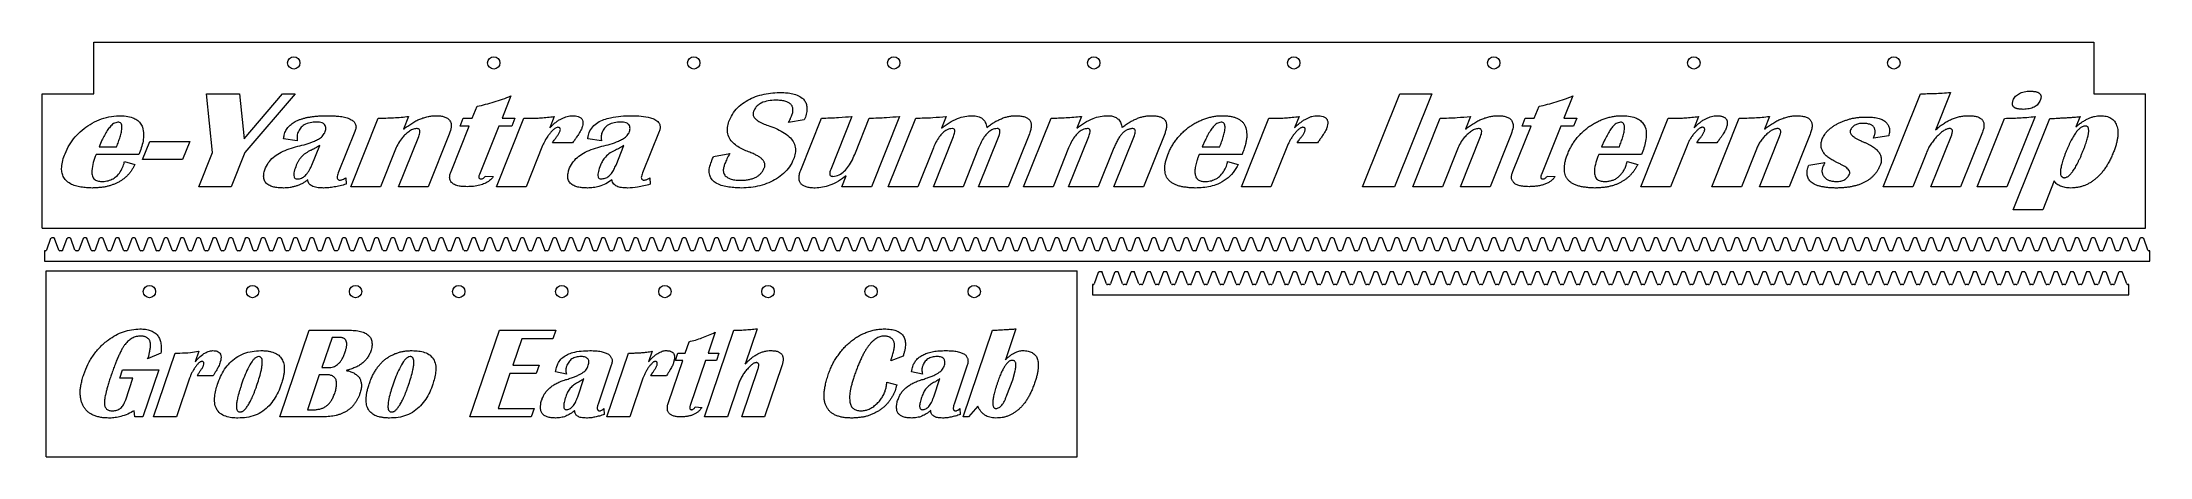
# Model space of a CAD drawing. Header units: millimetres. Extents: x 8 to 1030, y 631 to 832.
import ezdxf

# ---------------------------------------------------------------- set-up
doc = ezdxf.new("R2010")
doc.units = ezdxf.units.MM

msp = doc.modelspace()

# ---------------------------------------------------------------- linework, layer by layer
at = {"color": 7, "linetype": 'Continuous', "lineweight": 15}
for p, q in [((33.1, 806.7), (33.1, 831.7)), ((33.1, 831.7), (1003.1, 831.7)), ((1003.1, 831.7), (1003.1, 806.7)), ((8.1, 741.7), (8.1, 806.7)), ((8.1, 806.7), (33.1, 806.7)), ((87.7, 806.7), (103.8, 806.7)), ((90.7, 778.3), (87.7, 806.7)), ((103.8, 806.7), (106, 785)), ((106, 785), (124.6, 806.7)), ((130.8, 806.7), (106.3, 778.3)), ((124.6, 806.7), (130.8, 806.7)), ((216.7, 794.9), (219.1, 800.7)), ((235.4, 805.7), (231.1, 794.9)), ((648.4, 761.7), (666.5, 806.7)), ((682.1, 806.7), (664, 761.7)), ((666.5, 806.7), (682.1, 806.7)), ((731.7, 794.9), (734.1, 800.7)), ((750.4, 805.7), (746.1, 794.9)), ((900.9, 761.7), (919, 806.7)), ((933.6, 807.4), (926.3, 789.2)), ((1003.1, 806.7), (1028.1, 806.7)), ((1028.1, 741.7), (1028.1, 806.7)), ((159.8, 788.5), (151.7, 768.4)), ((157.8, 761.7), (171.1, 794.9)), ((185.8, 795.8), (183.3, 789.6)), ((205.5, 787.2), (195.3, 761.7)), ((206.4, 769.1), (215.2, 791.1)), ((210.8, 791.1), (212.3, 794.9)), ((215.2, 791.1), (210.8, 791.1)), ((212.3, 794.9), (216.7, 794.9)), ((229.6, 791.1), (220.2, 767.6)), ((228.4, 761.7), (241.7, 794.9)), ((235.8, 791.1), (229.6, 791.1)), ((231.1, 794.9), (237.3, 794.9)), ((237.3, 794.9), (235.8, 791.1)), ((241.7, 794.9), (244.5, 794.9)), ((256.4, 795.7), (254.3, 790.3)), ((307.3, 788.5), (299.2, 768.4)), ((377.7, 794.1), (370.1, 792.9)), ((376, 769.7), (386.1, 794.9)), ((400.8, 795.7), (390.5, 770)), ((402.5, 778.2), (409.2, 794.9)), ((423.9, 795.7), (410.3, 761.7)), ((418.4, 761.7), (431.8, 795)), ((446.5, 795.8), (444.2, 790.1)), ((486.9, 787.4), (476.5, 761.7)), ((484, 761.7), (497.4, 795)), ((512.1, 795.8), (509.8, 790.1)), ((552.5, 787.4), (542.2, 761.7)), ((589.7, 761.7), (603, 794.9)), ((603, 794.9), (605.8, 794.9)), ((617.7, 795.7), (615.5, 790.3)), ((672.8, 761.7), (686.1, 794.9)), ((700.8, 795.8), (698.3, 789.6)), ((720.5, 787.2), (710.3, 761.7)), ((721.4, 769.1), (730.2, 791.1)), ((725.8, 791.1), (727.3, 794.9)), ((730.2, 791.1), (725.8, 791.1)), ((727.3, 794.9), (731.7, 794.9)), ((744.6, 791.1), (735.2, 767.6)), ((750.8, 791.1), (744.6, 791.1)), ((746.1, 794.9), (752.3, 794.9)), ((752.3, 794.9), (750.8, 791.1)), ((783.4, 761.7), (796.7, 794.9)), ((796.7, 794.9), (799.5, 794.9)), ((811.4, 795.7), (809.3, 790.3)), ((817.8, 761.7), (831.1, 794.9)), ((845.8, 795.8), (843.3, 789.6)), ((865.5, 787.2), (855.3, 761.7)), ((949.1, 788.2), (938.4, 761.7)), ((946.5, 761.7), (959.8, 794.8)), ((974.6, 795.7), (960.9, 761.7)), ((963.9, 750.5), (981.7, 794.8)), ((996.4, 795.7), (994.4, 790.7)), ((55, 777.4), (34.2, 777.4)), ((37.1, 784.2), (35.7, 781.1)), ((35.7, 781.1), (44.2, 781.1)), ((56.8, 774.9), (60.3, 783.6)), ((60.3, 783.6), (79.7, 783.6)), ((79.7, 783.6), (76.2, 774.9)), ((84, 761.7), (90.7, 778.3)), ((106.3, 778.3), (99.7, 761.7)), ((131.8, 783.9), (125.2, 785)), ((138.9, 772.2), (142.7, 781.7)), ((179.5, 779.9), (172.2, 761.7)), ((180.9, 761.7), (190.7, 786.1)), ((250.8, 781.7), (242.8, 761.7)), ((265.3, 783), (255.6, 783)), ((279.3, 783.9), (272.7, 785)), ((286.4, 772.2), (290.2, 781.7)), ((333.6, 776.4), (341.6, 777.8)), ((440.3, 780.5), (432.8, 761.7)), ((440.3, 761.7), (450.1, 786.1)), ((462.2, 780.5), (454.7, 761.7)), ((462.2, 761.7), (472.2, 786.6)), ((505.9, 780.5), (498.4, 761.7)), ((505.9, 761.7), (515.7, 786.1)), ((527.8, 780.5), (520.3, 761.7)), ((527.8, 761.7), (537.8, 786.6)), ((590, 777.4), (569.2, 777.4)), ((572.1, 784.2), (570.7, 781.1)), ((570.7, 781.1), (579.2, 781.1)), ((612.1, 781.7), (604, 761.7)), ((626.6, 783), (616.8, 783)), ((694.5, 779.9), (687.2, 761.7)), ((695.9, 761.7), (705.7, 786.1)), ((783.8, 777.4), (763, 777.4)), ((765.8, 784.2), (764.4, 781.1)), ((764.4, 781.1), (773, 781.1)), ((805.8, 781.7), (797.8, 761.7)), ((820.3, 783), (810.6, 783)), ((839.5, 779.9), (832.2, 761.7)), ((840.9, 761.7), (850.7, 786.1)), ((903.6, 786.4), (896.3, 785.3)), ((921.9, 778.2), (915.3, 761.7)), ((924, 761.7), (934.2, 786.9)), ((48, 774), (53.1, 772.5)), ((76.2, 774.9), (56.8, 774.9)), ((223, 766.9), (226.8, 766.6)), ((395.9, 761.7), (398, 767)), ((583, 774), (588.1, 772.5)), ((738, 766.9), (741.8, 766.6)), ((776.7, 774), (781.9, 772.5)), ((864.9, 772.2), (872.7, 773.4)), ((99.7, 761.7), (84, 761.7)), ((155.3, 766), (155.5, 762.9)), ((172.2, 761.7), (157.8, 761.7)), ((195.3, 761.7), (180.9, 761.7)), ((242.8, 761.7), (228.4, 761.7)), ((302.8, 766), (303, 762.9)), ((410.3, 761.7), (395.9, 761.7)), ((432.8, 761.7), (418.4, 761.7)), ((454.7, 761.7), (440.3, 761.7)), ((476.5, 761.7), (462.2, 761.7)), ((498.4, 761.7), (484, 761.7)), ((520.3, 761.7), (505.9, 761.7)), ((542.2, 761.7), (527.8, 761.7)), ((604, 761.7), (589.7, 761.7)), ((664, 761.7), (648.4, 761.7)), ((687.2, 761.7), (672.8, 761.7)), ((710.3, 761.7), (695.9, 761.7)), ((797.8, 761.7), (783.4, 761.7)), ((832.2, 761.7), (817.8, 761.7)), ((855.3, 761.7), (840.9, 761.7)), ((915.3, 761.7), (900.9, 761.7)), ((938.4, 761.7), (924, 761.7)), ((960.9, 761.7), (946.5, 761.7)), ((983.9, 764.5), (978.3, 750.5)), ((978.3, 750.5), (963.9, 750.5)), ((8.1, 741.7), (1028.1, 741.7)), ((12.2, 736.6), (10.2, 731)), ((13.7, 736.9), (12.7, 736.9)), ((16.2, 731), (14.1, 736.6)), ((20.1, 736.6), (18, 731)), ((21.5, 736.9), (20.6, 736.9)), ((24, 731), (22, 736.6)), ((27.9, 736.6), (25.9, 731)), ((29.4, 736.9), (28.4, 736.9)), ((31.9, 731), (29.8, 736.6)), ((35.8, 736.6), (33.8, 731)), ((37.2, 736.9), (36.3, 736.9)), ((39.7, 731), (37.7, 736.6)), ((43.6, 736.6), (41.6, 731)), ((45.1, 736.9), (44.1, 736.9)), ((47.6, 731), (45.5, 736.6)), ((51.5, 736.6), (49.5, 731)), ((52.9, 736.9), (52, 736.9)), ((55.4, 731), (53.4, 736.6)), ((59.4, 736.6), (57.3, 731)), ((60.8, 736.9), (59.8, 736.9)), ((63.3, 731), (61.2, 736.6)), ((67.2, 736.6), (65.2, 731)), ((68.6, 736.9), (67.7, 736.9)), ((71.1, 731), (69.1, 736.6)), ((75.1, 736.6), (73, 731)), ((76.5, 736.9), (75.5, 736.9)), ((79, 731), (77, 736.6)), ((82.9, 736.6), (80.9, 731)), ((84.3, 736.9), (83.4, 736.9)), ((86.8, 731), (84.8, 736.6)), ((90.8, 736.6), (88.7, 731)), ((92.2, 736.9), (91.2, 736.9)), ((94.7, 731), (92.7, 736.6)), ((98.6, 736.6), (96.6, 731)), ((100, 736.9), (99.1, 736.9)), ((102.5, 731), (100.5, 736.6)), ((106.5, 736.6), (104.4, 731)), ((107.9, 736.9), (106.9, 736.9)), ((110.4, 731), (108.4, 736.6)), ((114.3, 736.6), (112.3, 731)), ((115.8, 736.9), (114.8, 736.9)), ((118.3, 731), (116.2, 736.6)), ((122.2, 736.6), (120.1, 731)), ((123.6, 736.9), (122.7, 736.9)), ((126.1, 731), (124.1, 736.6)), ((130, 736.6), (128, 731)), ((131.5, 736.9), (130.5, 736.9)), ((134, 731), (131.9, 736.6)), ((137.9, 736.6), (135.9, 731)), ((139.3, 736.9), (138.4, 736.9)), ((141.8, 731), (139.8, 736.6)), ((145.7, 736.6), (143.7, 731)), ((147.2, 736.9), (146.2, 736.9)), ((149.7, 731), (147.6, 736.6)), ((153.6, 736.6), (151.6, 731)), ((155, 736.9), (154.1, 736.9)), ((157.5, 731), (155.5, 736.6)), ((161.5, 736.6), (159.4, 731)), ((162.9, 736.9), (161.9, 736.9)), ((165.4, 731), (163.3, 736.6)), ((169.3, 736.6), (167.3, 731)), ((170.7, 736.9), (169.8, 736.9)), ((173.2, 731), (171.2, 736.6)), ((177.2, 736.6), (175.1, 731)), ((178.6, 736.9), (177.6, 736.9)), ((181.1, 731), (179.1, 736.6)), ((185, 736.6), (183, 731)), ((186.4, 736.9), (185.5, 736.9)), ((188.9, 731), (186.9, 736.6)), ((192.9, 736.6), (190.8, 731)), ((194.3, 736.9), (193.3, 736.9)), ((196.8, 731), (194.8, 736.6)), ((200.7, 736.6), (198.7, 731)), ((202.1, 736.9), (201.2, 736.9)), ((204.7, 731), (202.6, 736.6)), ((208.6, 736.6), (206.5, 731)), ((210, 736.9), (209, 736.9)), ((212.5, 731), (210.5, 736.6)), ((216.4, 736.6), (214.4, 731)), ((217.9, 736.9), (216.9, 736.9)), ((220.4, 731), (218.3, 736.6)), ((224.3, 736.6), (222.3, 731)), ((225.7, 736.9), (224.8, 736.9)), ((228.2, 731), (226.2, 736.6)), ((232.1, 736.6), (230.1, 731)), ((233.6, 736.9), (232.6, 736.9)), ((236.1, 731), (234, 736.6)), ((240, 736.6), (238, 731)), ((241.4, 736.9), (240.5, 736.9)), ((243.9, 731), (241.9, 736.6)), ((247.8, 736.6), (245.8, 731)), ((249.3, 736.9), (248.3, 736.9)), ((251.8, 731), (249.7, 736.6)), ((255.7, 736.6), (253.7, 731)), ((257.1, 736.9), (256.2, 736.9)), ((259.6, 731), (257.6, 736.6)), ((263.6, 736.6), (261.5, 731)), ((265, 736.9), (264, 736.9)), ((267.5, 731), (265.4, 736.6)), ((271.4, 736.6), (269.4, 731)), ((272.8, 736.9), (271.9, 736.9)), ((275.3, 731), (273.3, 736.6)), ((279.3, 736.6), (277.2, 731)), ((280.7, 736.9), (279.7, 736.9)), ((283.2, 731), (281.2, 736.6)), ((287.1, 736.6), (285.1, 731)), ((288.5, 736.9), (287.6, 736.9)), ((291, 731), (289, 736.6)), ((295, 736.6), (292.9, 731)), ((296.4, 736.9), (295.4, 736.9)), ((298.9, 731), (296.9, 736.6)), ((302.8, 736.6), (300.8, 731)), ((304.2, 736.9), (303.3, 736.9)), ((306.8, 731), (304.7, 736.6)), ((310.7, 736.6), (308.6, 731)), ((312.1, 736.9), (311.2, 736.9)), ((314.6, 731), (312.6, 736.6)), ((318.5, 736.6), (316.5, 731)), ((320, 736.9), (319, 736.9)), ((322.5, 731), (320.4, 736.6)), ((326.4, 736.6), (324.4, 731)), ((327.8, 736.9), (326.9, 736.9)), ((330.3, 731), (328.3, 736.6)), ((334.2, 736.6), (332.2, 731)), ((335.7, 736.9), (334.7, 736.9)), ((338.2, 731), (336.1, 736.6)), ((342.1, 736.6), (340.1, 731)), ((343.5, 736.9), (342.6, 736.9)), ((346, 731), (344, 736.6)), ((350, 736.6), (347.9, 731)), ((351.4, 736.9), (350.4, 736.9)), ((353.9, 731), (351.8, 736.6)), ((357.8, 736.6), (355.8, 731)), ((359.2, 736.9), (358.3, 736.9)), ((361.7, 731), (359.7, 736.6)), ((365.7, 736.6), (363.6, 731)), ((367.1, 736.9), (366.1, 736.9)), ((369.6, 731), (367.5, 736.6)), ((373.5, 736.6), (371.5, 731)), ((374.9, 736.9), (374, 736.9)), ((377.4, 731), (375.4, 736.6)), ((381.4, 736.6), (379.3, 731)), ((382.8, 736.9), (381.8, 736.9)), ((385.3, 731), (383.3, 736.6)), ((389.2, 736.6), (387.2, 731)), ((390.6, 736.9), (389.7, 736.9)), ((393.1, 731), (391.1, 736.6)), ((397.1, 736.6), (395, 731)), ((398.5, 736.9), (397.5, 736.9)), ((401, 731), (399, 736.6)), ((404.9, 736.6), (402.9, 731)), ((406.3, 736.9), (405.4, 736.9)), ((408.9, 731), (406.8, 736.6)), ((412.8, 736.6), (410.7, 731)), ((414.2, 736.9), (413.3, 736.9)), ((416.7, 731), (414.7, 736.6)), ((420.6, 736.6), (418.6, 731)), ((422.1, 736.9), (421.1, 736.9)), ((424.6, 731), (422.5, 736.6)), ((428.5, 736.6), (426.5, 731)), ((429.9, 736.9), (429, 736.9)), ((432.4, 731), (430.4, 736.6)), ((436.3, 736.6), (434.3, 731)), ((437.8, 736.9), (436.8, 736.9)), ((440.3, 731), (438.2, 736.6)), ((444.2, 736.6), (442.2, 731)), ((445.6, 736.9), (444.7, 736.9)), ((448.1, 731), (446.1, 736.6)), ((452.1, 736.6), (450, 731)), ((453.5, 736.9), (452.5, 736.9)), ((456, 731), (453.9, 736.6)), ((459.9, 736.6), (457.9, 731)), ((461.3, 736.9), (460.4, 736.9)), ((463.8, 731), (461.8, 736.6)), ((467.8, 736.6), (465.7, 731)), ((469.2, 736.9), (468.2, 736.9)), ((471.7, 731), (469.7, 736.6)), ((475.6, 736.6), (473.6, 731)), ((477, 736.9), (476.1, 736.9)), ((479.5, 731), (477.5, 736.6)), ((483.5, 736.6), (481.4, 731)), ((484.9, 736.9), (483.9, 736.9)), ((487.4, 731), (485.4, 736.6)), ((491.3, 736.6), (489.3, 731)), ((492.7, 736.9), (491.8, 736.9)), ((495.2, 731), (493.2, 736.6)), ((499.2, 736.6), (497.1, 731)), ((500.6, 736.9), (499.6, 736.9)), ((503.1, 731), (501.1, 736.6)), ((507, 736.6), (505, 731)), ((508.5, 736.9), (507.5, 736.9)), ((511, 731), (508.9, 736.6)), ((514.9, 736.6), (512.8, 731)), ((516.3, 736.9), (515.4, 736.9)), ((518.8, 731), (516.8, 736.6)), ((522.7, 736.6), (520.7, 731)), ((524.2, 736.9), (523.2, 736.9)), ((526.7, 731), (524.6, 736.6)), ((530.6, 736.6), (528.6, 731)), ((532, 736.9), (531.1, 736.9)), ((534.5, 731), (532.5, 736.6)), ((538.4, 736.6), (536.4, 731)), ((539.9, 736.9), (538.9, 736.9)), ((542.4, 731), (540.3, 736.6)), ((546.3, 736.6), (544.3, 731)), ((547.7, 736.9), (546.8, 736.9)), ((550.2, 731), (548.2, 736.6)), ((554.2, 736.6), (552.1, 731)), ((555.6, 736.9), (554.6, 736.9)), ((558.1, 731), (556, 736.6)), ((562, 736.6), (560, 731)), ((563.4, 736.9), (562.5, 736.9)), ((565.9, 731), (563.9, 736.6)), ((569.9, 736.6), (567.8, 731)), ((571.3, 736.9), (570.3, 736.9)), ((573.8, 731), (571.8, 736.6)), ((577.7, 736.6), (575.7, 731)), ((579.1, 736.9), (578.2, 736.9)), ((581.6, 731), (579.6, 736.6)), ((585.6, 736.6), (583.5, 731)), ((587, 736.9), (586, 736.9)), ((589.5, 731), (587.5, 736.6)), ((593.4, 736.6), (591.4, 731)), ((594.8, 736.9), (593.9, 736.9)), ((597.4, 731), (595.3, 736.6)), ((601.3, 736.6), (599.2, 731)), ((602.7, 736.9), (601.7, 736.9)), ((605.2, 731), (603.2, 736.6)), ((609.1, 736.6), (607.1, 731)), ((610.6, 736.9), (609.6, 736.9)), ((613.1, 731), (611, 736.6)), ((617, 736.6), (615, 731)), ((618.4, 736.9), (617.5, 736.9)), ((620.9, 731), (618.9, 736.6)), ((624.8, 736.6), (622.8, 731)), ((626.3, 736.9), (625.3, 736.9)), ((628.8, 731), (626.7, 736.6)), ((632.7, 736.6), (630.7, 731)), ((634.1, 736.9), (633.2, 736.9)), ((636.6, 731), (634.6, 736.6)), ((640.5, 736.6), (638.5, 731)), ((642, 736.9), (641, 736.9)), ((644.5, 731), (642.4, 736.6)), ((648.4, 736.6), (646.4, 731)), ((649.8, 736.9), (648.9, 736.9)), ((652.3, 731), (650.3, 736.6)), ((656.3, 736.6), (654.2, 731)), ((657.7, 736.9), (656.7, 736.9)), ((660.2, 731), (658.1, 736.6)), ((664.1, 736.6), (662.1, 731)), ((665.5, 736.9), (664.6, 736.9)), ((668, 731), (666, 736.6)), ((672, 736.6), (669.9, 731)), ((673.4, 736.9), (672.4, 736.9)), ((675.9, 731), (673.9, 736.6)), ((679.8, 736.6), (677.8, 731)), ((681.2, 736.9), (680.3, 736.9)), ((683.7, 731), (681.7, 736.6)), ((687.7, 736.6), (685.6, 731)), ((689.1, 736.9), (688.1, 736.9)), ((691.6, 731), (689.6, 736.6)), ((695.5, 736.6), (693.5, 731)), ((696.9, 736.9), (696, 736.9)), ((699.5, 731), (697.4, 736.6)), ((703.4, 736.6), (701.3, 731)), ((704.8, 736.9), (703.8, 736.9)), ((707.3, 731), (705.3, 736.6)), ((711.2, 736.6), (709.2, 731)), ((712.7, 736.9), (711.7, 736.9)), ((715.2, 731), (713.1, 736.6)), ((719.1, 736.6), (717.1, 731)), ((720.5, 736.9), (719.6, 736.9)), ((723, 731), (721, 736.6)), ((726.9, 736.6), (724.9, 731)), ((728.4, 736.9), (727.4, 736.9)), ((730.9, 731), (728.8, 736.6)), ((734.8, 736.6), (732.8, 731)), ((736.2, 736.9), (735.3, 736.9)), ((738.7, 731), (736.7, 736.6)), ((742.6, 736.6), (740.6, 731)), ((744.1, 736.9), (743.1, 736.9)), ((746.6, 731), (744.5, 736.6)), ((750.5, 736.6), (748.5, 731)), ((751.9, 736.9), (751, 736.9)), ((754.4, 731), (752.4, 736.6)), ((758.4, 736.6), (756.3, 731)), ((759.8, 736.9), (758.8, 736.9)), ((762.3, 731), (760.2, 736.6)), ((766.2, 736.6), (764.2, 731)), ((767.6, 736.9), (766.7, 736.9)), ((770.1, 731), (768.1, 736.6)), ((774.1, 736.6), (772, 731)), ((775.5, 736.9), (774.5, 736.9)), ((778, 731), (776, 736.6)), ((781.9, 736.6), (779.9, 731)), ((783.3, 736.9), (782.4, 736.9)), ((785.8, 731), (783.8, 736.6)), ((789.8, 736.6), (787.7, 731)), ((791.2, 736.9), (790.2, 736.9)), ((793.7, 731), (791.7, 736.6)), ((797.6, 736.6), (795.6, 731)), ((799, 736.9), (798.1, 736.9)), ((801.6, 731), (799.5, 736.6)), ((805.5, 736.6), (803.4, 731)), ((806.9, 736.9), (806, 736.9)), ((809.4, 731), (807.4, 736.6)), ((813.3, 736.6), (811.3, 731)), ((814.8, 736.9), (813.8, 736.9)), ((817.3, 731), (815.2, 736.6)), ((821.2, 736.6), (819.2, 731)), ((822.6, 736.9), (821.7, 736.9)), ((825.1, 731), (823.1, 736.6)), ((829, 736.6), (827, 731)), ((830.5, 736.9), (829.5, 736.9)), ((833, 731), (830.9, 736.6)), ((836.9, 736.6), (834.9, 731)), ((838.3, 736.9), (837.4, 736.9)), ((840.8, 731), (838.8, 736.6)), ((844.8, 736.6), (842.7, 731)), ((846.2, 736.9), (845.2, 736.9)), ((848.7, 731), (846.6, 736.6)), ((852.6, 736.6), (850.6, 731)), ((854, 736.9), (853.1, 736.9)), ((856.5, 731), (854.5, 736.6)), ((860.5, 736.6), (858.4, 731)), ((861.9, 736.9), (860.9, 736.9)), ((864.4, 731), (862.4, 736.6)), ((868.3, 736.6), (866.3, 731)), ((869.7, 736.9), (868.8, 736.9)), ((872.2, 731), (870.2, 736.6)), ((876.2, 736.6), (874.1, 731)), ((877.6, 736.9), (876.6, 736.9)), ((880.1, 731), (878.1, 736.6)), ((884, 736.6), (882, 731)), ((885.4, 736.9), (884.5, 736.9)), ((887.9, 731), (885.9, 736.6)), ((891.9, 736.6), (889.8, 731)), ((893.3, 736.9), (892.3, 736.9)), ((895.8, 731), (893.8, 736.6)), ((899.7, 736.6), (897.7, 731)), ((901.2, 736.9), (900.2, 736.9)), ((903.7, 731), (901.6, 736.6)), ((907.6, 736.6), (905.5, 731)), ((909, 736.9), (908.1, 736.9)), ((911.5, 731), (909.5, 736.6)), ((915.4, 736.6), (913.4, 731)), ((916.9, 736.9), (915.9, 736.9)), ((919.4, 731), (917.3, 736.6)), ((923.3, 736.6), (921.3, 731)), ((924.7, 736.9), (923.8, 736.9)), ((927.2, 731), (925.2, 736.6)), ((931.1, 736.6), (929.1, 731)), ((932.6, 736.9), (931.6, 736.9)), ((935.1, 731), (933, 736.6)), ((939, 736.6), (937, 731)), ((940.4, 736.9), (939.5, 736.9)), ((942.9, 731), (940.9, 736.6)), ((946.9, 736.6), (944.8, 731)), ((948.3, 736.9), (947.3, 736.9)), ((950.8, 731), (948.7, 736.6)), ((954.7, 736.6), (952.7, 731)), ((956.1, 736.9), (955.2, 736.9)), ((958.6, 731), (956.6, 736.6)), ((962.6, 736.6), (960.5, 731)), ((964, 736.9), (963, 736.9)), ((966.5, 731), (964.5, 736.6)), ((970.4, 736.6), (968.4, 731)), ((971.8, 736.9), (970.9, 736.9)), ((974.3, 731), (972.3, 736.6)), ((978.3, 736.6), (976.2, 731)), ((979.7, 736.9), (978.7, 736.9)), ((982.2, 731), (980.2, 736.6)), ((986.1, 736.6), (984.1, 731)), ((987.5, 736.9), (986.6, 736.9)), ((990, 731), (988, 736.6)), ((994, 736.6), (991.9, 731)), ((995.4, 736.9), (994.4, 736.9)), ((997.9, 731), (995.9, 736.6)), ((1001.8, 736.6), (999.8, 731)), ((1003.3, 736.9), (1002.3, 736.9)), ((1005.8, 731), (1003.7, 736.6)), ((1009.7, 736.6), (1007.6, 731)), ((1011.1, 736.9), (1010.2, 736.9)), ((1013.6, 731), (1011.6, 736.6)), ((1017.5, 736.6), (1015.5, 731)), ((1019, 736.9), (1018, 736.9)), ((1021.5, 731), (1019.4, 736.6)), ((1025.4, 736.6), (1023.4, 731)), ((1026.8, 736.9), (1025.9, 736.9)), ((1029.3, 731), (1027.3, 736.6)), ((9.2, 730.7), (9.2, 725.7)), ((9.7, 730.7), (9.2, 730.7)), ((17.6, 730.7), (16.6, 730.7)), ((25.4, 730.7), (24.5, 730.7)), ((33.3, 730.7), (32.3, 730.7)), ((41.1, 730.7), (40.2, 730.7)), ((49, 730.7), (48, 730.7)), ((56.8, 730.7), (55.9, 730.7)), ((64.7, 730.7), (63.7, 730.7)), ((72.6, 730.7), (71.6, 730.7)), ((80.4, 730.7), (79.5, 730.7)), ((88.3, 730.7), (87.3, 730.7)), ((96.1, 730.7), (95.2, 730.7)), ((104, 730.7), (103, 730.7)), ((111.8, 730.7), (110.9, 730.7)), ((119.7, 730.7), (118.7, 730.7)), ((127.5, 730.7), (126.6, 730.7)), ((135.4, 730.7), (134.4, 730.7)), ((143.2, 730.7), (142.3, 730.7)), ((151.1, 730.7), (150.1, 730.7)), ((158.9, 730.7), (158, 730.7)), ((166.8, 730.7), (165.9, 730.7)), ((174.7, 730.7), (173.7, 730.7)), ((182.5, 730.7), (181.6, 730.7)), ((190.4, 730.7), (189.4, 730.7)), ((198.2, 730.7), (197.3, 730.7)), ((206.1, 730.7), (205.1, 730.7)), ((213.9, 730.7), (213, 730.7)), ((221.8, 730.7), (220.8, 730.7)), ((229.6, 730.7), (228.7, 730.7)), ((237.5, 730.7), (236.5, 730.7)), ((245.3, 730.7), (244.4, 730.7)), ((253.2, 730.7), (252.2, 730.7)), ((261.1, 730.7), (260.1, 730.7)), ((268.9, 730.7), (268, 730.7)), ((276.8, 730.7), (275.8, 730.7)), ((284.6, 730.7), (283.7, 730.7)), ((292.5, 730.7), (291.5, 730.7)), ((300.3, 730.7), (299.4, 730.7)), ((308.2, 730.7), (307.2, 730.7)), ((316, 730.7), (315.1, 730.7)), ((323.9, 730.7), (322.9, 730.7)), ((331.7, 730.7), (330.8, 730.7)), ((339.6, 730.7), (338.6, 730.7)), ((347.4, 730.7), (346.5, 730.7)), ((355.3, 730.7), (354.3, 730.7)), ((363.2, 730.7), (362.2, 730.7)), ((371, 730.7), (370.1, 730.7)), ((378.9, 730.7), (377.9, 730.7)), ((386.7, 730.7), (385.8, 730.7)), ((394.6, 730.7), (393.6, 730.7)), ((402.4, 730.7), (401.5, 730.7)), ((410.3, 730.7), (409.3, 730.7)), ((418.1, 730.7), (417.2, 730.7)), ((426, 730.7), (425, 730.7)), ((433.8, 730.7), (432.9, 730.7)), ((441.7, 730.7), (440.7, 730.7)), ((449.5, 730.7), (448.6, 730.7)), ((457.4, 730.7), (456.4, 730.7)), ((465.3, 730.7), (464.3, 730.7)), ((473.1, 730.7), (472.2, 730.7)), ((481, 730.7), (480, 730.7)), ((488.8, 730.7), (487.9, 730.7)), ((496.7, 730.7), (495.7, 730.7)), ((504.5, 730.7), (503.6, 730.7)), ((512.4, 730.7), (511.4, 730.7)), ((520.2, 730.7), (519.3, 730.7)), ((528.1, 730.7), (527.1, 730.7)), ((535.9, 730.7), (535, 730.7)), ((543.8, 730.7), (542.8, 730.7)), ((551.6, 730.7), (550.7, 730.7)), ((559.5, 730.7), (558.6, 730.7)), ((567.4, 730.7), (566.4, 730.7)), ((575.2, 730.7), (574.3, 730.7)), ((583.1, 730.7), (582.1, 730.7)), ((590.9, 730.7), (590, 730.7)), ((598.8, 730.7), (597.8, 730.7)), ((606.6, 730.7), (605.7, 730.7)), ((614.5, 730.7), (613.5, 730.7)), ((622.3, 730.7), (621.4, 730.7)), ((630.2, 730.7), (629.2, 730.7)), ((638, 730.7), (637.1, 730.7)), ((645.9, 730.7), (644.9, 730.7)), ((653.8, 730.7), (652.8, 730.7)), ((661.6, 730.7), (660.7, 730.7)), ((669.5, 730.7), (668.5, 730.7)), ((677.3, 730.7), (676.4, 730.7)), ((685.2, 730.7), (684.2, 730.7)), ((693, 730.7), (692.1, 730.7)), ((700.9, 730.7), (699.9, 730.7)), ((708.7, 730.7), (707.8, 730.7)), ((716.6, 730.7), (715.6, 730.7)), ((724.4, 730.7), (723.5, 730.7)), ((732.3, 730.7), (731.3, 730.7)), ((740.1, 730.7), (739.2, 730.7)), ((748, 730.7), (747, 730.7)), ((755.9, 730.7), (754.9, 730.7)), ((763.7, 730.7), (762.8, 730.7)), ((771.6, 730.7), (770.6, 730.7)), ((779.4, 730.7), (778.5, 730.7)), ((787.3, 730.7), (786.3, 730.7)), ((795.1, 730.7), (794.2, 730.7)), ((803, 730.7), (802, 730.7)), ((810.8, 730.7), (809.9, 730.7)), ((818.7, 730.7), (817.7, 730.7)), ((826.5, 730.7), (825.6, 730.7)), ((834.4, 730.7), (833.4, 730.7)), ((842.2, 730.7), (841.3, 730.7)), ((850.1, 730.7), (849.1, 730.7)), ((858, 730.7), (857, 730.7)), ((865.8, 730.7), (864.9, 730.7)), ((873.7, 730.7), (872.7, 730.7)), ((881.5, 730.7), (880.6, 730.7)), ((889.4, 730.7), (888.4, 730.7)), ((897.2, 730.7), (896.3, 730.7)), ((905.1, 730.7), (904.1, 730.7)), ((912.9, 730.7), (912, 730.7)), ((920.8, 730.7), (919.8, 730.7)), ((928.6, 730.7), (927.7, 730.7)), ((936.5, 730.7), (935.5, 730.7)), ((944.3, 730.7), (943.4, 730.7)), ((952.2, 730.7), (951.2, 730.7)), ((960.1, 730.7), (959.1, 730.7)), ((967.9, 730.7), (967, 730.7)), ((975.8, 730.7), (974.8, 730.7)), ((983.6, 730.7), (982.7, 730.7)), ((991.5, 730.7), (990.5, 730.7)), ((999.3, 730.7), (998.4, 730.7)), ((1007.2, 730.7), (1006.2, 730.7)), ((1015, 730.7), (1014.1, 730.7)), ((1022.9, 730.7), (1021.9, 730.7)), ((1030.3, 730.7), (1029.8, 730.7)), ((1030.3, 725.7), (1030.3, 730.7)), ((9.2, 725.7), (1030.3, 725.7)), ((10.1, 630.9), (10.1, 720.9)), ((10.1, 720.9), (510.1, 720.9)), ((510.1, 630.9), (510.1, 720.9)), ((520.3, 720.2), (518.3, 714.6)), ((521.8, 720.5), (520.8, 720.5)), ((524.3, 714.6), (522.2, 720.2)), ((528.2, 720.2), (526.2, 714.6)), ((529.6, 720.5), (528.7, 720.5)), ((532.1, 714.6), (530.1, 720.2)), ((536.1, 720.2), (534, 714.6)), ((537.5, 720.5), (536.5, 720.5)), ((540, 714.6), (537.9, 720.2)), ((543.9, 720.2), (541.9, 714.6)), ((545.3, 720.5), (544.4, 720.5)), ((547.8, 714.6), (545.8, 720.2)), ((551.8, 720.2), (549.7, 714.6)), ((553.2, 720.5), (552.2, 720.5)), ((555.7, 714.6), (553.7, 720.2)), ((559.6, 720.2), (557.6, 714.6)), ((561, 720.5), (560.1, 720.5)), ((563.5, 714.6), (561.5, 720.2)), ((567.5, 720.2), (565.4, 714.6)), ((568.9, 720.5), (567.9, 720.5)), ((571.4, 714.6), (569.4, 720.2)), ((575.3, 720.2), (573.3, 714.6)), ((576.7, 720.5), (575.8, 720.5)), ((579.3, 714.6), (577.2, 720.2)), ((583.2, 720.2), (581.1, 714.6)), ((584.6, 720.5), (583.6, 720.5)), ((587.1, 714.6), (585.1, 720.2)), ((591, 720.2), (589, 714.6)), ((592.5, 720.5), (591.5, 720.5)), ((595, 714.6), (592.9, 720.2)), ((598.9, 720.2), (596.9, 714.6)), ((600.3, 720.5), (599.4, 720.5)), ((602.8, 714.6), (600.8, 720.2)), ((606.7, 720.2), (604.7, 714.6)), ((608.2, 720.5), (607.2, 720.5)), ((610.7, 714.6), (608.6, 720.2)), ((614.6, 720.2), (612.6, 714.6)), ((616, 720.5), (615.1, 720.5)), ((618.5, 714.6), (616.5, 720.2)), ((622.4, 720.2), (620.4, 714.6)), ((623.9, 720.5), (622.9, 720.5)), ((626.4, 714.6), (624.3, 720.2)), ((630.3, 720.2), (628.3, 714.6)), ((631.7, 720.5), (630.8, 720.5)), ((634.2, 714.6), (632.2, 720.2)), ((638.2, 720.2), (636.1, 714.6)), ((639.6, 720.5), (638.6, 720.5)), ((642.1, 714.6), (640, 720.2)), ((646, 720.2), (644, 714.6)), ((647.4, 720.5), (646.5, 720.5)), ((649.9, 714.6), (647.9, 720.2)), ((653.9, 720.2), (651.8, 714.6)), ((655.3, 720.5), (654.3, 720.5)), ((657.8, 714.6), (655.8, 720.2)), ((661.7, 720.2), (659.7, 714.6)), ((663.1, 720.5), (662.2, 720.5)), ((665.6, 714.6), (663.6, 720.2)), ((669.6, 720.2), (667.5, 714.6)), ((671, 720.5), (670, 720.5)), ((673.5, 714.6), (671.5, 720.2)), ((677.4, 720.2), (675.4, 714.6)), ((678.8, 720.5), (677.9, 720.5)), ((681.4, 714.6), (679.3, 720.2)), ((685.3, 720.2), (683.2, 714.6)), ((686.7, 720.5), (685.8, 720.5)), ((689.2, 714.6), (687.2, 720.2)), ((693.1, 720.2), (691.1, 714.6)), ((694.6, 720.5), (693.6, 720.5)), ((697.1, 714.6), (695, 720.2)), ((701, 720.2), (699, 714.6)), ((702.4, 720.5), (701.5, 720.5)), ((704.9, 714.6), (702.9, 720.2)), ((708.8, 720.2), (706.8, 714.6)), ((710.3, 720.5), (709.3, 720.5)), ((712.8, 714.6), (710.7, 720.2)), ((716.7, 720.2), (714.7, 714.6)), ((718.1, 720.5), (717.2, 720.5)), ((720.6, 714.6), (718.6, 720.2)), ((724.6, 720.2), (722.5, 714.6)), ((726, 720.5), (725, 720.5)), ((728.5, 714.6), (726.4, 720.2)), ((732.4, 720.2), (730.4, 714.6)), ((733.8, 720.5), (732.9, 720.5)), ((736.3, 714.6), (734.3, 720.2)), ((740.3, 720.2), (738.2, 714.6)), ((741.7, 720.5), (740.7, 720.5)), ((744.2, 714.6), (742.2, 720.2)), ((748.1, 720.2), (746.1, 714.6)), ((749.5, 720.5), (748.6, 720.5)), ((752, 714.6), (750, 720.2)), ((756, 720.2), (753.9, 714.6)), ((757.4, 720.5), (756.4, 720.5)), ((759.9, 714.6), (757.9, 720.2)), ((763.8, 720.2), (761.8, 714.6)), ((765.2, 720.5), (764.3, 720.5)), ((767.7, 714.6), (765.7, 720.2)), ((771.7, 720.2), (769.6, 714.6)), ((773.1, 720.5), (772.1, 720.5)), ((775.6, 714.6), (773.6, 720.2)), ((779.5, 720.2), (777.5, 714.6)), ((781, 720.5), (780, 720.5)), ((783.5, 714.6), (781.4, 720.2)), ((787.4, 720.2), (785.3, 714.6)), ((788.8, 720.5), (787.9, 720.5)), ((791.3, 714.6), (789.3, 720.2)), ((795.2, 720.2), (793.2, 714.6)), ((796.7, 720.5), (795.7, 720.5)), ((799.2, 714.6), (797.1, 720.2)), ((803.1, 720.2), (801.1, 714.6)), ((804.5, 720.5), (803.6, 720.5)), ((807, 714.6), (805, 720.2)), ((810.9, 720.2), (808.9, 714.6)), ((812.4, 720.5), (811.4, 720.5)), ((814.9, 714.6), (812.8, 720.2)), ((818.8, 720.2), (816.8, 714.6)), ((820.2, 720.5), (819.3, 720.5)), ((822.7, 714.6), (820.7, 720.2)), ((826.7, 720.2), (824.6, 714.6)), ((828.1, 720.5), (827.1, 720.5)), ((830.6, 714.6), (828.5, 720.2)), ((834.5, 720.2), (832.5, 714.6)), ((835.9, 720.5), (835, 720.5)), ((838.4, 714.6), (836.4, 720.2)), ((842.4, 720.2), (840.3, 714.6)), ((843.8, 720.5), (842.8, 720.5)), ((846.3, 714.6), (844.3, 720.2)), ((850.2, 720.2), (848.2, 714.6)), ((851.6, 720.5), (850.7, 720.5)), ((854.1, 714.6), (852.1, 720.2)), ((858.1, 720.2), (856, 714.6)), ((859.5, 720.5), (858.5, 720.5)), ((862, 714.6), (860, 720.2)), ((865.9, 720.2), (863.9, 714.6)), ((867.3, 720.5), (866.4, 720.5)), ((869.8, 714.6), (867.8, 720.2)), ((873.8, 720.2), (871.7, 714.6)), ((875.2, 720.5), (874.2, 720.5)), ((877.7, 714.6), (875.7, 720.2)), ((881.6, 720.2), (879.6, 714.6)), ((883.1, 720.5), (882.1, 720.5)), ((885.6, 714.6), (883.5, 720.2)), ((889.5, 720.2), (887.4, 714.6)), ((890.9, 720.5), (890, 720.5)), ((893.4, 714.6), (891.4, 720.2)), ((897.3, 720.2), (895.3, 714.6)), ((898.8, 720.5), (897.8, 720.5)), ((901.3, 714.6), (899.2, 720.2)), ((905.2, 720.2), (903.2, 714.6)), ((906.6, 720.5), (905.7, 720.5)), ((909.1, 714.6), (907.1, 720.2)), ((913, 720.2), (911, 714.6)), ((914.5, 720.5), (913.5, 720.5)), ((917, 714.6), (914.9, 720.2)), ((920.9, 720.2), (918.9, 714.6)), ((922.3, 720.5), (921.4, 720.5)), ((924.8, 714.6), (922.8, 720.2)), ((928.8, 720.2), (926.7, 714.6)), ((930.2, 720.5), (929.2, 720.5)), ((932.7, 714.6), (930.6, 720.2)), ((936.6, 720.2), (934.6, 714.6)), ((938, 720.5), (937.1, 720.5)), ((940.5, 714.6), (938.5, 720.2)), ((944.5, 720.2), (942.4, 714.6)), ((945.9, 720.5), (944.9, 720.5)), ((948.4, 714.6), (946.4, 720.2)), ((952.3, 720.2), (950.3, 714.6)), ((953.7, 720.5), (952.8, 720.5)), ((956.2, 714.6), (954.2, 720.2)), ((960.2, 720.2), (958.1, 714.6)), ((961.6, 720.5), (960.6, 720.5)), ((964.1, 714.6), (962.1, 720.2)), ((968, 720.2), (966, 714.6)), ((969.4, 720.5), (968.5, 720.5)), ((972, 714.6), (969.9, 720.2)), ((975.9, 720.2), (973.8, 714.6)), ((977.3, 720.5), (976.3, 720.5)), ((979.8, 714.6), (977.8, 720.2)), ((983.7, 720.2), (981.7, 714.6)), ((985.2, 720.5), (984.2, 720.5)), ((987.7, 714.6), (985.6, 720.2)), ((991.6, 720.2), (989.6, 714.6)), ((993, 720.5), (992.1, 720.5)), ((995.5, 714.6), (993.5, 720.2)), ((999.4, 720.2), (997.4, 714.6)), ((1000.9, 720.5), (999.9, 720.5)), ((1003.4, 714.6), (1001.3, 720.2)), ((1007.3, 720.2), (1005.3, 714.6)), ((1008.7, 720.5), (1007.8, 720.5)), ((1011.2, 714.6), (1009.2, 720.2)), ((1015.1, 720.2), (1013.1, 714.6)), ((1016.6, 720.5), (1015.6, 720.5)), ((1019.1, 714.6), (1017, 720.2)), ((517.4, 714.3), (517.4, 709.3)), ((517.8, 714.3), (517.4, 714.3)), ((517.4, 709.3), (1020, 709.3)), ((525.7, 714.3), (524.7, 714.3)), ((533.6, 714.3), (532.6, 714.3)), ((541.4, 714.3), (540.5, 714.3)), ((549.3, 714.3), (548.3, 714.3)), ((557.1, 714.3), (556.2, 714.3)), ((565, 714.3), (564, 714.3)), ((572.8, 714.3), (571.9, 714.3)), ((580.7, 714.3), (579.7, 714.3)), ((588.5, 714.3), (587.6, 714.3)), ((596.4, 714.3), (595.4, 714.3)), ((604.2, 714.3), (603.3, 714.3)), ((612.1, 714.3), (611.1, 714.3)), ((619.9, 714.3), (619, 714.3)), ((627.8, 714.3), (626.8, 714.3)), ((635.7, 714.3), (634.7, 714.3)), ((643.5, 714.3), (642.6, 714.3)), ((651.4, 714.3), (650.4, 714.3)), ((659.2, 714.3), (658.3, 714.3)), ((667.1, 714.3), (666.1, 714.3)), ((674.9, 714.3), (674, 714.3)), ((682.8, 714.3), (681.8, 714.3)), ((690.6, 714.3), (689.7, 714.3)), ((698.5, 714.3), (697.5, 714.3)), ((706.3, 714.3), (705.4, 714.3)), ((714.2, 714.3), (713.2, 714.3)), ((722, 714.3), (721.1, 714.3)), ((729.9, 714.3), (728.9, 714.3)), ((737.8, 714.3), (736.8, 714.3)), ((745.6, 714.3), (744.7, 714.3)), ((753.5, 714.3), (752.5, 714.3)), ((761.3, 714.3), (760.4, 714.3)), ((769.2, 714.3), (768.2, 714.3)), ((777, 714.3), (776.1, 714.3)), ((784.9, 714.3), (783.9, 714.3)), ((792.7, 714.3), (791.8, 714.3)), ((800.6, 714.3), (799.6, 714.3)), ((808.4, 714.3), (807.5, 714.3)), ((816.3, 714.3), (815.3, 714.3)), ((824.1, 714.3), (823.2, 714.3)), ((832, 714.3), (831, 714.3)), ((839.9, 714.3), (838.9, 714.3)), ((847.7, 714.3), (846.8, 714.3)), ((855.6, 714.3), (854.6, 714.3)), ((863.4, 714.3), (862.5, 714.3)), ((871.3, 714.3), (870.3, 714.3)), ((879.1, 714.3), (878.2, 714.3)), ((887, 714.3), (886, 714.3)), ((894.8, 714.3), (893.9, 714.3)), ((902.7, 714.3), (901.7, 714.3)), ((910.5, 714.3), (909.6, 714.3)), ((918.4, 714.3), (917.4, 714.3)), ((926.2, 714.3), (925.3, 714.3)), ((934.1, 714.3), (933.2, 714.3)), ((942, 714.3), (941, 714.3)), ((949.8, 714.3), (948.9, 714.3)), ((957.7, 714.3), (956.7, 714.3)), ((965.5, 714.3), (964.6, 714.3)), ((973.4, 714.3), (972.4, 714.3)), ((981.2, 714.3), (980.3, 714.3)), ((989.1, 714.3), (988.1, 714.3)), ((996.9, 714.3), (996, 714.3)), ((1004.8, 714.3), (1003.8, 714.3)), ((1012.6, 714.3), (1011.7, 714.3)), ((1020, 714.3), (1019.5, 714.3)), ((1020, 709.3), (1020, 714.3)), ((123.4, 650.2), (137.6, 692.2)), ((137.6, 692.2), (156.4, 692.2)), ((148.7, 688.7), (143.7, 674.1)), ((152.1, 688.7), (148.7, 688.7)), ((215.5, 650.2), (229.8, 692.2)), ((229.8, 692.2), (257.2, 692.2)), ((240.7, 688.1), (236.3, 675.3)), ((255.8, 688.1), (240.7, 688.1)), ((257.2, 692.2), (255.8, 688.1)), ((319.9, 681.1), (321.8, 686.6)), ((329.3, 650.2), (343.5, 692.2)), ((334.5, 691.2), (331, 681.1)), ((354.8, 692.9), (349.1, 675.8)), ((454.7, 650.2), (469, 692.2)), ((480.3, 692.9), (475.2, 677.9)), ((65.7, 681), (59.1, 678.4)), ((59.1, 678.4), (59.8, 679.4)), ((59.8, 679.4), (60.1, 681.6)), ((62.1, 650.2), (72.6, 681.1)), ((72.6, 681.1), (74.8, 681.1)), ((84, 682), (82.3, 676.9)), ((236.3, 675.3), (249.1, 675.3)), ((249.1, 675.3), (247.7, 671.2)), ((284.1, 675.2), (277.7, 656.4)), ((282, 650.2), (292.5, 681.1)), ((292.5, 681.1), (294.7, 681.1)), ((303.9, 682), (302.2, 676.9)), ((311.8, 657.1), (318.8, 677.6)), ((315.3, 677.6), (316.4, 681.1)), ((318.8, 677.6), (315.3, 677.6)), ((316.4, 681.1), (319.9, 681.1)), ((329.8, 677.6), (322.4, 655.7)), ((335.1, 677.6), (329.8, 677.6)), ((331, 681.1), (336.3, 681.1)), ((336.3, 681.1), (335.1, 677.6)), ((366.8, 674.9), (358.4, 650.2)), ((425.7, 679.7), (419.6, 677.3)), ((456.7, 675.2), (450.4, 656.4)), ((45.7, 668.9), (47.1, 673)), ((52.1, 668.9), (45.7, 668.9)), ((47.1, 673), (64.6, 673)), ((48.6, 658.4), (52.1, 668.9)), ((64.6, 673), (56.9, 650.2)), ((79.5, 668.9), (73.2, 650.2)), ((90.9, 670.1), (83.3, 670.1)), ((142.5, 670.6), (136.8, 653.7)), ((145.8, 670.6), (142.5, 670.6)), ((143.7, 674.1), (147.5, 674.1)), ((234.9, 671.2), (229.2, 654.3)), ((247.7, 671.2), (234.9, 671.2)), ((262.3, 670.9), (257.1, 672)), ((267.8, 660), (270.8, 668.8)), ((299.4, 668.9), (293.1, 650.2)), ((310.9, 670.1), (303.2, 670.1)), ((345.6, 665.6), (340.4, 650.2)), ((347.4, 650.2), (355.3, 673.7)), ((417.8, 667), (422.5, 665.7)), ((435, 670.9), (429.7, 672)), ((440.5, 660), (443.5, 668.8)), ((475.9, 660.7), (478.9, 668.2)), ((478.9, 668.2), (479.9, 672.5)), ((229.2, 654.3), (246.7, 654.3)), ((246.7, 654.3), (245.3, 650.2)), ((324.7, 655), (328, 654.7)), ((461.9, 655.4), (457.4, 650.2)), ((53, 650.2), (52.7, 653.2)), ((56.9, 650.2), (53, 650.2)), ((73.2, 650.2), (62.1, 650.2)), ((144.2, 650.2), (123.4, 650.2)), ((136.8, 653.7), (140.3, 653.7)), ((245.3, 650.2), (215.5, 650.2)), ((280.5, 654.2), (280.7, 651.3)), ((293.1, 650.2), (282, 650.2)), ((340.4, 650.2), (329.3, 650.2)), ((358.4, 650.2), (347.4, 650.2)), ((453.2, 654.2), (453.3, 651.3)), ((457.4, 650.2), (454.7, 650.2)), ((10.1, 630.9), (510.1, 630.9))]:
    msp.add_line(p, q, dxfattribs=at)
for centre in [(130.1, 821.7), (227.1, 821.7), (324.1, 821.7), (421.1, 821.7), (518.1, 821.7), (615.1, 821.7), (712.1, 821.7), (809.1, 821.7), (906.1, 821.7), (60.1, 710.9), (110.1, 710.9), (160.1, 710.9), (210.1, 710.9), (260.1, 710.9), (310.1, 710.9), (360.1, 710.9), (410.1, 710.9), (460.1, 710.9)]:
    msp.add_circle(centre, 3, dxfattribs=at)
for centre, start, end in [((12.7, 736.4), 90, 160), ((13.7, 736.4), 20, 90), ((20.6, 736.4), 90, 160), ((21.5, 736.4), 20, 90), ((28.4, 736.4), 90, 160), ((29.4, 736.4), 20, 90), ((36.3, 736.4), 90, 160), ((37.2, 736.4), 20, 90), ((44.1, 736.4), 90, 160), ((45.1, 736.4), 20, 90), ((52, 736.4), 90, 160), ((52.9, 736.4), 20, 90), ((59.8, 736.4), 90, 160), ((60.8, 736.4), 20, 90), ((67.7, 736.4), 90, 160), ((68.6, 736.4), 20, 90), ((75.5, 736.4), 90, 160), ((76.5, 736.4), 20, 90), ((83.4, 736.4), 90, 160), ((84.3, 736.4), 20, 90), ((91.2, 736.4), 90, 160), ((92.2, 736.4), 20, 90), ((99.1, 736.4), 90, 160), ((100, 736.4), 20, 90), ((106.9, 736.4), 90, 160), ((107.9, 736.4), 20, 90), ((114.8, 736.4), 90, 160), ((115.8, 736.4), 20, 90), ((122.7, 736.4), 90, 160), ((123.6, 736.4), 20, 90), ((130.5, 736.4), 90, 160), ((131.5, 736.4), 20, 90), ((138.4, 736.4), 90, 160), ((139.3, 736.4), 20, 90), ((146.2, 736.4), 90, 160), ((147.2, 736.4), 20, 90), ((154.1, 736.4), 90, 160), ((155, 736.4), 20, 90), ((161.9, 736.4), 90, 160), ((162.9, 736.4), 20, 90), ((169.8, 736.4), 90, 160), ((170.7, 736.4), 20, 90), ((177.6, 736.4), 90, 160), ((178.6, 736.4), 20, 90), ((185.5, 736.4), 90, 160), ((186.4, 736.4), 20, 90), ((193.3, 736.4), 90, 160), ((194.3, 736.4), 20, 90), ((201.2, 736.4), 90, 160), ((202.1, 736.4), 20, 90), ((209, 736.4), 90, 160), ((210, 736.4), 20, 90), ((216.9, 736.4), 90, 160), ((217.9, 736.4), 20, 90), ((224.8, 736.4), 90, 160), ((225.7, 736.4), 20, 90), ((232.6, 736.4), 90, 160), ((233.6, 736.4), 20, 90), ((240.5, 736.4), 90, 160), ((241.4, 736.4), 20, 90), ((248.3, 736.4), 90, 160), ((249.3, 736.4), 20, 90), ((256.2, 736.4), 90, 160), ((257.1, 736.4), 20, 90), ((264, 736.4), 90, 160), ((265, 736.4), 20, 90), ((271.9, 736.4), 90, 160), ((272.8, 736.4), 20, 90), ((279.7, 736.4), 90, 160), ((280.7, 736.4), 20, 90), ((287.6, 736.4), 90, 160), ((288.5, 736.4), 20, 90), ((295.4, 736.4), 90, 160), ((296.4, 736.4), 20, 90), ((303.3, 736.4), 90, 160), ((304.2, 736.4), 20, 90), ((311.2, 736.4), 90, 160), ((312.1, 736.4), 20, 90), ((319, 736.4), 90, 160), ((320, 736.4), 20, 90), ((326.9, 736.4), 90, 160), ((327.8, 736.4), 20, 90), ((334.7, 736.4), 90, 160), ((335.7, 736.4), 20, 90), ((342.6, 736.4), 90, 160), ((343.5, 736.4), 20, 90), ((350.4, 736.4), 90, 160), ((351.4, 736.4), 20, 90), ((358.3, 736.4), 90, 160), ((359.2, 736.4), 20, 90), ((366.1, 736.4), 90, 160), ((367.1, 736.4), 20, 90), ((374, 736.4), 90, 160), ((374.9, 736.4), 20, 90), ((381.8, 736.4), 90, 160), ((382.8, 736.4), 20, 90), ((389.7, 736.4), 90, 160), ((390.6, 736.4), 20, 90), ((397.5, 736.4), 90, 160), ((398.5, 736.4), 20, 90), ((405.4, 736.4), 90, 160), ((406.3, 736.4), 20, 90), ((413.3, 736.4), 90, 160), ((414.2, 736.4), 20, 90), ((421.1, 736.4), 90, 160), ((422.1, 736.4), 20, 90), ((429, 736.4), 90, 160), ((429.9, 736.4), 20, 90), ((436.8, 736.4), 90, 160), ((437.8, 736.4), 20, 90), ((444.7, 736.4), 90, 160), ((445.6, 736.4), 20, 90), ((452.5, 736.4), 90, 160), ((453.5, 736.4), 20, 90), ((460.4, 736.4), 90, 160), ((461.3, 736.4), 20, 90), ((468.2, 736.4), 90, 160), ((469.2, 736.4), 20, 90), ((476.1, 736.4), 90, 160), ((477, 736.4), 20, 90), ((483.9, 736.4), 90, 160), ((484.9, 736.4), 20, 90), ((491.8, 736.4), 90, 160), ((492.7, 736.4), 20, 90), ((499.6, 736.4), 90, 160), ((500.6, 736.4), 20, 90), ((507.5, 736.4), 90, 160), ((508.5, 736.4), 20, 90), ((515.4, 736.4), 90, 160), ((516.3, 736.4), 20, 90), ((523.2, 736.4), 90, 160), ((524.2, 736.4), 20, 90), ((531.1, 736.4), 90, 160), ((532, 736.4), 20, 90), ((538.9, 736.4), 90, 160), ((539.9, 736.4), 20, 90), ((546.8, 736.4), 90, 160), ((547.7, 736.4), 20, 90), ((554.6, 736.4), 90, 160), ((555.6, 736.4), 20, 90), ((562.5, 736.4), 90, 160), ((563.4, 736.4), 20, 90), ((570.3, 736.4), 90, 160), ((571.3, 736.4), 20, 90), ((578.2, 736.4), 90, 160), ((579.1, 736.4), 20, 90), ((586, 736.4), 90, 160), ((587, 736.4), 20, 90), ((593.9, 736.4), 90, 160), ((594.8, 736.4), 20, 90), ((601.7, 736.4), 90, 160), ((602.7, 736.4), 20, 90), ((609.6, 736.4), 90, 160), ((610.6, 736.4), 20, 90), ((617.5, 736.4), 90, 160), ((618.4, 736.4), 20, 90), ((625.3, 736.4), 90, 160), ((626.3, 736.4), 20, 90), ((633.2, 736.4), 90, 160), ((634.1, 736.4), 20, 90), ((641, 736.4), 90, 160), ((642, 736.4), 20, 90), ((648.9, 736.4), 90, 160), ((649.8, 736.4), 20, 90), ((656.7, 736.4), 90, 160), ((657.7, 736.4), 20, 90), ((664.6, 736.4), 90, 160), ((665.5, 736.4), 20, 90), ((672.4, 736.4), 90, 160), ((673.4, 736.4), 20, 90), ((680.3, 736.4), 90, 160), ((681.2, 736.4), 20, 90), ((688.1, 736.4), 90, 160), ((689.1, 736.4), 20, 90), ((696, 736.4), 90, 160), ((696.9, 736.4), 20, 90), ((703.8, 736.4), 90, 160), ((704.8, 736.4), 20, 90), ((711.7, 736.4), 90, 160), ((712.7, 736.4), 20, 90), ((719.6, 736.4), 90, 160), ((720.5, 736.4), 20, 90), ((727.4, 736.4), 90, 160), ((728.4, 736.4), 20, 90), ((735.3, 736.4), 90, 160), ((736.2, 736.4), 20, 90), ((743.1, 736.4), 90, 160), ((744.1, 736.4), 20, 90), ((751, 736.4), 90, 160), ((751.9, 736.4), 20, 90), ((758.8, 736.4), 90, 160), ((759.8, 736.4), 20, 90), ((766.7, 736.4), 90, 160), ((767.6, 736.4), 20, 90), ((774.5, 736.4), 90, 160), ((775.5, 736.4), 20, 90), ((782.4, 736.4), 90, 160), ((783.3, 736.4), 20, 90), ((790.2, 736.4), 90, 160), ((791.2, 736.4), 20, 90), ((798.1, 736.4), 90, 160), ((799, 736.4), 20, 90), ((806, 736.4), 90, 160), ((806.9, 736.4), 20, 90), ((813.8, 736.4), 90, 160), ((814.8, 736.4), 20, 90), ((821.7, 736.4), 90, 160), ((822.6, 736.4), 20, 90), ((829.5, 736.4), 90, 160), ((830.5, 736.4), 20, 90), ((837.4, 736.4), 90, 160), ((838.3, 736.4), 20, 90), ((845.2, 736.4), 90, 160), ((846.2, 736.4), 20, 90), ((853.1, 736.4), 90, 160), ((854, 736.4), 20, 90), ((860.9, 736.4), 90, 160), ((861.9, 736.4), 20, 90), ((868.8, 736.4), 90, 160), ((869.7, 736.4), 20, 90), ((876.6, 736.4), 90, 160), ((877.6, 736.4), 20, 90), ((884.5, 736.4), 90, 160), ((885.4, 736.4), 20, 90), ((892.3, 736.4), 90, 160), ((893.3, 736.4), 20, 90), ((900.2, 736.4), 90, 160), ((901.2, 736.4), 20, 90), ((908.1, 736.4), 90, 160), ((909, 736.4), 20, 90), ((915.9, 736.4), 90, 160), ((916.9, 736.4), 20, 90), ((923.8, 736.4), 90, 160), ((924.7, 736.4), 20, 90), ((931.6, 736.4), 90, 160), ((932.6, 736.4), 20, 90), ((939.5, 736.4), 90, 160), ((940.4, 736.4), 20, 90), ((947.3, 736.4), 90, 160), ((948.3, 736.4), 20, 90), ((955.2, 736.4), 90, 160), ((956.1, 736.4), 20, 90), ((963, 736.4), 90, 160), ((964, 736.4), 20, 90), ((970.9, 736.4), 90, 160), ((971.8, 736.4), 20, 90), ((978.7, 736.4), 90, 160), ((979.7, 736.4), 20, 90), ((986.6, 736.4), 90, 160), ((987.5, 736.4), 20, 90), ((994.4, 736.4), 90, 160), ((995.4, 736.4), 20, 90), ((1002.3, 736.4), 90, 160), ((1003.3, 736.4), 20, 90), ((1010.2, 736.4), 90, 160), ((1011.1, 736.4), 20, 90), ((1018, 736.4), 90, 160), ((1019, 736.4), 20, 90), ((1025.9, 736.4), 90, 160), ((1026.8, 736.4), 20, 90), ((9.7, 731.2), 270, 340), ((16.6, 731.2), 200, 270), ((17.6, 731.2), 270, 340), ((24.5, 731.2), 200, 270), ((25.4, 731.2), 270, 340), ((32.3, 731.2), 200, 270), ((33.3, 731.2), 270, 340), ((40.2, 731.2), 200, 270), ((41.1, 731.2), 270, 340), ((48, 731.2), 200, 270), ((49, 731.2), 270, 340), ((55.9, 731.2), 200, 270), ((56.8, 731.2), 270, 340), ((63.7, 731.2), 200, 270), ((64.7, 731.2), 270, 340), ((71.6, 731.2), 200, 270), ((72.6, 731.2), 270, 340), ((79.5, 731.2), 200, 270), ((80.4, 731.2), 270, 340), ((87.3, 731.2), 200, 270), ((88.3, 731.2), 270, 340), ((95.2, 731.2), 200, 270), ((96.1, 731.2), 270, 340), ((103, 731.2), 200, 270), ((104, 731.2), 270, 340), ((110.9, 731.2), 200, 270), ((111.8, 731.2), 270, 340), ((118.7, 731.2), 200, 270), ((119.7, 731.2), 270, 340), ((126.6, 731.2), 200, 270), ((127.5, 731.2), 270, 340), ((134.4, 731.2), 200, 270), ((135.4, 731.2), 270, 340), ((142.3, 731.2), 200, 270), ((143.2, 731.2), 270, 340), ((150.1, 731.2), 200, 270), ((151.1, 731.2), 270, 340), ((158, 731.2), 200, 270), ((158.9, 731.2), 270, 340), ((165.9, 731.2), 200, 270), ((166.8, 731.2), 270, 340), ((173.7, 731.2), 200, 270), ((174.7, 731.2), 270, 340), ((181.6, 731.2), 200, 270), ((182.5, 731.2), 270, 340), ((189.4, 731.2), 200, 270), ((190.4, 731.2), 270, 340), ((197.3, 731.2), 200, 270), ((198.2, 731.2), 270, 340), ((205.1, 731.2), 200, 270), ((206.1, 731.2), 270, 340), ((213, 731.2), 200, 270), ((213.9, 731.2), 270, 340), ((220.8, 731.2), 200, 270), ((221.8, 731.2), 270, 340), ((228.7, 731.2), 200, 270), ((229.6, 731.2), 270, 340), ((236.5, 731.2), 200, 270), ((237.5, 731.2), 270, 340), ((244.4, 731.2), 200, 270), ((245.3, 731.2), 270, 340), ((252.2, 731.2), 200, 270), ((253.2, 731.2), 270, 340), ((260.1, 731.2), 200, 270), ((261.1, 731.2), 270, 340), ((268, 731.2), 200, 270), ((268.9, 731.2), 270, 340), ((275.8, 731.2), 200, 270), ((276.8, 731.2), 270, 340), ((283.7, 731.2), 200, 270), ((284.6, 731.2), 270, 340), ((291.5, 731.2), 200, 270), ((292.5, 731.2), 270, 340), ((299.4, 731.2), 200, 270), ((300.3, 731.2), 270, 340), ((307.2, 731.2), 200, 270), ((308.2, 731.2), 270, 340), ((315.1, 731.2), 200, 270), ((316, 731.2), 270, 340), ((322.9, 731.2), 200, 270), ((323.9, 731.2), 270, 340), ((330.8, 731.2), 200, 270), ((331.7, 731.2), 270, 340), ((338.6, 731.2), 200, 270), ((339.6, 731.2), 270, 340), ((346.5, 731.2), 200, 270), ((347.4, 731.2), 270, 340), ((354.3, 731.2), 200, 270), ((355.3, 731.2), 270, 340), ((362.2, 731.2), 200, 270), ((363.2, 731.2), 270, 340), ((370.1, 731.2), 200, 270), ((371, 731.2), 270, 340), ((377.9, 731.2), 200, 270), ((378.9, 731.2), 270, 340), ((385.8, 731.2), 200, 270), ((386.7, 731.2), 270, 340), ((393.6, 731.2), 200, 270), ((394.6, 731.2), 270, 340), ((401.5, 731.2), 200, 270), ((402.4, 731.2), 270, 340), ((409.3, 731.2), 200, 270), ((410.3, 731.2), 270, 340), ((417.2, 731.2), 200, 270), ((418.1, 731.2), 270, 340), ((425, 731.2), 200, 270), ((426, 731.2), 270, 340), ((432.9, 731.2), 200, 270), ((433.8, 731.2), 270, 340), ((440.7, 731.2), 200, 270), ((441.7, 731.2), 270, 340), ((448.6, 731.2), 200, 270), ((449.5, 731.2), 270, 340), ((456.4, 731.2), 200, 270), ((457.4, 731.2), 270, 340), ((464.3, 731.2), 200, 270), ((465.3, 731.2), 270, 340), ((472.2, 731.2), 200, 270), ((473.1, 731.2), 270, 340), ((480, 731.2), 200, 270), ((481, 731.2), 270, 340), ((487.9, 731.2), 200, 270), ((488.8, 731.2), 270, 340), ((495.7, 731.2), 200, 270), ((496.7, 731.2), 270, 340), ((503.6, 731.2), 200, 270), ((504.5, 731.2), 270, 340), ((511.4, 731.2), 200, 270), ((512.4, 731.2), 270, 340), ((519.3, 731.2), 200, 270), ((520.2, 731.2), 270, 340), ((527.1, 731.2), 200, 270), ((528.1, 731.2), 270, 340), ((535, 731.2), 200, 270), ((535.9, 731.2), 270, 340), ((542.8, 731.2), 200, 270), ((543.8, 731.2), 270, 340), ((550.7, 731.2), 200, 270), ((551.6, 731.2), 270, 340), ((558.6, 731.2), 200, 270), ((559.5, 731.2), 270, 340), ((566.4, 731.2), 200, 270), ((567.4, 731.2), 270, 340), ((574.3, 731.2), 200, 270), ((575.2, 731.2), 270, 340), ((582.1, 731.2), 200, 270), ((583.1, 731.2), 270, 340), ((590, 731.2), 200, 270), ((590.9, 731.2), 270, 340), ((597.8, 731.2), 200, 270), ((598.8, 731.2), 270, 340), ((605.7, 731.2), 200, 270), ((606.6, 731.2), 270, 340), ((613.5, 731.2), 200, 270), ((614.5, 731.2), 270, 340), ((621.4, 731.2), 200, 270), ((622.3, 731.2), 270, 340), ((629.2, 731.2), 200, 270), ((630.2, 731.2), 270, 340), ((637.1, 731.2), 200, 270), ((638, 731.2), 270, 340), ((644.9, 731.2), 200, 270), ((645.9, 731.2), 270, 340), ((652.8, 731.2), 200, 270), ((653.8, 731.2), 270, 340), ((660.7, 731.2), 200, 270), ((661.6, 731.2), 270, 340), ((668.5, 731.2), 200, 270), ((669.5, 731.2), 270, 340), ((676.4, 731.2), 200, 270), ((677.3, 731.2), 270, 340), ((684.2, 731.2), 200, 270), ((685.2, 731.2), 270, 340), ((692.1, 731.2), 200, 270), ((693, 731.2), 270, 340), ((699.9, 731.2), 200, 270), ((700.9, 731.2), 270, 340), ((707.8, 731.2), 200, 270), ((708.7, 731.2), 270, 340), ((715.6, 731.2), 200, 270), ((716.6, 731.2), 270, 340), ((723.5, 731.2), 200, 270), ((724.4, 731.2), 270, 340), ((731.3, 731.2), 200, 270), ((732.3, 731.2), 270, 340), ((739.2, 731.2), 200, 270), ((740.1, 731.2), 270, 340), ((747, 731.2), 200, 270), ((748, 731.2), 270, 340), ((754.9, 731.2), 200, 270), ((755.9, 731.2), 270, 340), ((762.8, 731.2), 200, 270), ((763.7, 731.2), 270, 340), ((770.6, 731.2), 200, 270), ((771.6, 731.2), 270, 340), ((778.5, 731.2), 200, 270), ((779.4, 731.2), 270, 340), ((786.3, 731.2), 200, 270), ((787.3, 731.2), 270, 340), ((794.2, 731.2), 200, 270), ((795.1, 731.2), 270, 340), ((802, 731.2), 200, 270), ((803, 731.2), 270, 340), ((809.9, 731.2), 200, 270), ((810.8, 731.2), 270, 340), ((817.7, 731.2), 200, 270), ((818.7, 731.2), 270, 340), ((825.6, 731.2), 200, 270), ((826.5, 731.2), 270, 340), ((833.4, 731.2), 200, 270), ((834.4, 731.2), 270, 340), ((841.3, 731.2), 200, 270), ((842.2, 731.2), 270, 340), ((849.1, 731.2), 200, 270), ((850.1, 731.2), 270, 340), ((857, 731.2), 200, 270), ((858, 731.2), 270, 340), ((864.9, 731.2), 200, 270), ((865.8, 731.2), 270, 340), ((872.7, 731.2), 200, 270), ((873.7, 731.2), 270, 340), ((880.6, 731.2), 200, 270), ((881.5, 731.2), 270, 340), ((888.4, 731.2), 200, 270), ((889.4, 731.2), 270, 340), ((896.3, 731.2), 200, 270), ((897.2, 731.2), 270, 340), ((904.1, 731.2), 200, 270), ((905.1, 731.2), 270, 340), ((912, 731.2), 200, 270), ((912.9, 731.2), 270, 340), ((919.8, 731.2), 200, 270), ((920.8, 731.2), 270, 340), ((927.7, 731.2), 200, 270), ((928.6, 731.2), 270, 340), ((935.5, 731.2), 200, 270), ((936.5, 731.2), 270, 340), ((943.4, 731.2), 200, 270), ((944.3, 731.2), 270, 340), ((951.2, 731.2), 200, 270), ((952.2, 731.2), 270, 340), ((959.1, 731.2), 200, 270), ((960.1, 731.2), 270, 340), ((967, 731.2), 200, 270), ((967.9, 731.2), 270, 340), ((974.8, 731.2), 200, 270), ((975.8, 731.2), 270, 340), ((982.7, 731.2), 200, 270), ((983.6, 731.2), 270, 340), ((990.5, 731.2), 200, 270), ((991.5, 731.2), 270, 340), ((998.4, 731.2), 200, 270), ((999.3, 731.2), 270, 340), ((1006.2, 731.2), 200, 270), ((1007.2, 731.2), 270, 340), ((1014.1, 731.2), 200, 270), ((1015, 731.2), 270, 340), ((1021.9, 731.2), 200, 270), ((1022.9, 731.2), 270, 340), ((1029.8, 731.2), 200, 270), ((520.8, 720), 90, 160), ((521.8, 720), 20, 90), ((528.7, 720), 90, 160), ((529.6, 720), 20, 90), ((536.5, 720), 90, 160), ((537.5, 720), 20, 90), ((544.4, 720), 90, 160), ((545.3, 720), 20, 90), ((552.2, 720), 90, 160), ((553.2, 720), 20, 90), ((560.1, 720), 90, 160), ((561, 720), 20, 90), ((567.9, 720), 90, 160), ((568.9, 720), 20, 90), ((575.8, 720), 90, 160), ((576.7, 720), 20, 90), ((583.6, 720), 90, 160), ((584.6, 720), 20, 90), ((591.5, 720), 90, 160), ((592.5, 720), 20, 90), ((599.4, 720), 90, 160), ((600.3, 720), 20, 90), ((607.2, 720), 90, 160), ((608.2, 720), 20, 90), ((615.1, 720), 90, 160), ((616, 720), 20, 90), ((622.9, 720), 90, 160), ((623.9, 720), 20, 90), ((630.8, 720), 90, 160), ((631.7, 720), 20, 90), ((638.6, 720), 90, 160), ((639.6, 720), 20, 90), ((646.5, 720), 90, 160), ((647.4, 720), 20, 90), ((654.3, 720), 90, 160), ((655.3, 720), 20, 90), ((662.2, 720), 90, 160), ((663.1, 720), 20, 90), ((670, 720), 90, 160), ((671, 720), 20, 90), ((677.9, 720), 90, 160), ((678.8, 720), 20, 90), ((685.8, 720), 90, 160), ((686.7, 720), 20, 90), ((693.6, 720), 90, 160), ((694.6, 720), 20, 90), ((701.5, 720), 90, 160), ((702.4, 720), 20, 90), ((709.3, 720), 90, 160), ((710.3, 720), 20, 90), ((717.2, 720), 90, 160), ((718.1, 720), 20, 90), ((725, 720), 90, 160), ((726, 720), 20, 90), ((732.9, 720), 90, 160), ((733.8, 720), 20, 90), ((740.7, 720), 90, 160), ((741.7, 720), 20, 90), ((748.6, 720), 90, 160), ((749.5, 720), 20, 90), ((756.4, 720), 90, 160), ((757.4, 720), 20, 90), ((764.3, 720), 90, 160), ((765.2, 720), 20, 90), ((772.1, 720), 90, 160), ((773.1, 720), 20, 90), ((780, 720), 90, 160), ((781, 720), 20, 90), ((787.9, 720), 90, 160), ((788.8, 720), 20, 90), ((795.7, 720), 90, 160), ((796.7, 720), 20, 90), ((803.6, 720), 90, 160), ((804.5, 720), 20, 90), ((811.4, 720), 90, 160), ((812.4, 720), 20, 90), ((819.3, 720), 90, 160), ((820.2, 720), 20, 90), ((827.1, 720), 90, 160), ((828.1, 720), 20, 90), ((835, 720), 90, 160), ((835.9, 720), 20, 90), ((842.8, 720), 90, 160), ((843.8, 720), 20, 90), ((850.7, 720), 90, 160), ((851.6, 720), 20, 90), ((858.5, 720), 90, 160), ((859.5, 720), 20, 90), ((866.4, 720), 90, 160), ((867.3, 720), 20, 90), ((874.2, 720), 90, 160), ((875.2, 720), 20, 90), ((882.1, 720), 90, 160), ((883.1, 720), 20, 90), ((890, 720), 90, 160), ((890.9, 720), 20, 90), ((897.8, 720), 90, 160), ((898.8, 720), 20, 90), ((905.7, 720), 90, 160), ((906.6, 720), 20, 90), ((913.5, 720), 90, 160), ((914.5, 720), 20, 90), ((921.4, 720), 90, 160), ((922.3, 720), 20, 90), ((929.2, 720), 90, 160), ((930.2, 720), 20, 90), ((937.1, 720), 90, 160), ((938, 720), 20, 90), ((944.9, 720), 90, 160), ((945.9, 720), 20, 90), ((952.8, 720), 90, 160), ((953.7, 720), 20, 90), ((960.6, 720), 90, 160), ((961.6, 720), 20, 90), ((968.5, 720), 90, 160), ((969.4, 720), 20, 90), ((976.3, 720), 90, 160), ((977.3, 720), 20, 90), ((984.2, 720), 90, 160), ((985.2, 720), 20, 90), ((992.1, 720), 90, 160), ((993, 720), 20, 90), ((999.9, 720), 90, 160), ((1000.9, 720), 20, 90), ((1007.8, 720), 90, 160), ((1008.7, 720), 20, 90), ((1015.6, 720), 90, 160), ((1016.6, 720), 20, 90), ((517.8, 714.8), 270, 340), ((524.7, 714.8), 200, 270), ((525.7, 714.8), 270, 340), ((532.6, 714.8), 200, 270), ((533.6, 714.8), 270, 340), ((540.5, 714.8), 200, 270), ((541.4, 714.8), 270, 340), ((548.3, 714.8), 200, 270), ((549.3, 714.8), 270, 340), ((556.2, 714.8), 200, 270), ((557.1, 714.8), 270, 340), ((564, 714.8), 200, 270), ((565, 714.8), 270, 340), ((571.9, 714.8), 200, 270), ((572.8, 714.8), 270, 340), ((579.7, 714.8), 200, 270), ((580.7, 714.8), 270, 340), ((587.6, 714.8), 200, 270), ((588.5, 714.8), 270, 340), ((595.4, 714.8), 200, 270), ((596.4, 714.8), 270, 340), ((603.3, 714.8), 200, 270), ((604.2, 714.8), 270, 340), ((611.1, 714.8), 200, 270), ((612.1, 714.8), 270, 340), ((619, 714.8), 200, 270), ((619.9, 714.8), 270, 340), ((626.8, 714.8), 200, 270), ((627.8, 714.8), 270, 340), ((634.7, 714.8), 200, 270), ((635.7, 714.8), 270, 340), ((642.6, 714.8), 200, 270), ((643.5, 714.8), 270, 340), ((650.4, 714.8), 200, 270), ((651.4, 714.8), 270, 340), ((658.3, 714.8), 200, 270), ((659.2, 714.8), 270, 340), ((666.1, 714.8), 200, 270), ((667.1, 714.8), 270, 340), ((674, 714.8), 200, 270), ((674.9, 714.8), 270, 340), ((681.8, 714.8), 200, 270), ((682.8, 714.8), 270, 340), ((689.7, 714.8), 200, 270), ((690.6, 714.8), 270, 340), ((697.5, 714.8), 200, 270), ((698.5, 714.8), 270, 340), ((705.4, 714.8), 200, 270), ((706.3, 714.8), 270, 340), ((713.2, 714.8), 200, 270), ((714.2, 714.8), 270, 340), ((721.1, 714.8), 200, 270), ((722, 714.8), 270, 340), ((728.9, 714.8), 200, 270), ((729.9, 714.8), 270, 340), ((736.8, 714.8), 200, 270), ((737.8, 714.8), 270, 340), ((744.7, 714.8), 200, 270), ((745.6, 714.8), 270, 340), ((752.5, 714.8), 200, 270), ((753.5, 714.8), 270, 340), ((760.4, 714.8), 200, 270), ((761.3, 714.8), 270, 340), ((768.2, 714.8), 200, 270), ((769.2, 714.8), 270, 340), ((776.1, 714.8), 200, 270), ((777, 714.8), 270, 340), ((783.9, 714.8), 200, 270), ((784.9, 714.8), 270, 340), ((791.8, 714.8), 200, 270), ((792.7, 714.8), 270, 340), ((799.6, 714.8), 200, 270), ((800.6, 714.8), 270, 340), ((807.5, 714.8), 200, 270), ((808.4, 714.8), 270, 340), ((815.3, 714.8), 200, 270), ((816.3, 714.8), 270, 340), ((823.2, 714.8), 200, 270), ((824.1, 714.8), 270, 340), ((831, 714.8), 200, 270), ((832, 714.8), 270, 340), ((838.9, 714.8), 200, 270), ((839.9, 714.8), 270, 340), ((846.8, 714.8), 200, 270), ((847.7, 714.8), 270, 340), ((854.6, 714.8), 200, 270), ((855.6, 714.8), 270, 340), ((862.5, 714.8), 200, 270), ((863.4, 714.8), 270, 340), ((870.3, 714.8), 200, 270), ((871.3, 714.8), 270, 340), ((878.2, 714.8), 200, 270), ((879.1, 714.8), 270, 340), ((886, 714.8), 200, 270), ((887, 714.8), 270, 340), ((893.9, 714.8), 200, 270), ((894.8, 714.8), 270, 340), ((901.7, 714.8), 200, 270), ((902.7, 714.8), 270, 340), ((909.6, 714.8), 200, 270), ((910.5, 714.8), 270, 340), ((917.4, 714.8), 200, 270), ((918.4, 714.8), 270, 340), ((925.3, 714.8), 200, 270), ((926.2, 714.8), 270, 340), ((933.2, 714.8), 200, 270), ((934.1, 714.8), 270, 340), ((941, 714.8), 200, 270), ((942, 714.8), 270, 340), ((948.9, 714.8), 200, 270), ((949.8, 714.8), 270, 340), ((956.7, 714.8), 200, 270), ((957.7, 714.8), 270, 340), ((964.6, 714.8), 200, 270), ((965.5, 714.8), 270, 340), ((972.4, 714.8), 200, 270), ((973.4, 714.8), 270, 340), ((980.3, 714.8), 200, 270), ((981.2, 714.8), 270, 340), ((988.1, 714.8), 200, 270), ((989.1, 714.8), 270, 340), ((996, 714.8), 200, 270), ((996.9, 714.8), 270, 340), ((1003.8, 714.8), 200, 270), ((1004.8, 714.8), 270, 340), ((1011.7, 714.8), 200, 270), ((1012.6, 714.8), 270, 340), ((1019.5, 714.8), 200, 270)]:
    msp.add_arc(centre, 0.5, start, end, dxfattribs=at)
for points, knots in [([(964, 803.6), (964.1, 804), (964.5, 804.7), (965.1, 805.6), (966, 806.3), (967, 806.9), (968.1, 807.4), (969.4, 807.8), (970.8, 808), (971.8, 808), (972.3, 808)], [0, 0, 0, 0, 0.114508, 0.225104, 0.335327, 0.44957, 0.570374, 0.701443, 0.844082, 1, 1, 1, 1]), ([(972.3, 808), (972.6, 808), (973.1, 808), (973.8, 807.9), (974.5, 807.9), (975.1, 807.7), (975.6, 807.6), (976.1, 807.4), (976.5, 807.2), (976.8, 806.9), (977.1, 806.6), (977.3, 806.3), (977.4, 805.9), (977.5, 805.5), (977.5, 805.1), (977.4, 804.6), (977.3, 804.1), (977.2, 803.8), (977.1, 803.6)], [0, 0, 0, 0, 0.096127, 0.184121, 0.264323, 0.33808, 0.404899, 0.465043, 0.520816, 0.571596, 0.61948, 0.665886, 0.71282, 0.761216, 0.813431, 0.869644, 0.932085, 1, 1, 1, 1]), ([(219.1, 800.7), (220.4, 801), (223.2, 801.6), (227.3, 802.8), (231.4, 804.1), (234.1, 805.2), (235.4, 805.7)], [0.0000013, 0.0000013, 0.0000013, 0.0000013, 0.2440703, 0.4920936, 0.7439867, 0.999999, 0.999999, 0.999999, 0.999999]), ([(341.4, 794), (342, 795.3), (343.2, 797.7), (346, 800.8), (349.4, 803.2), (353.1, 805.1), (357.1, 806.4), (361.3, 807.2), (364.2, 807.3), (365.6, 807.4)], [0, 0, 0, 0, 0.139864, 0.279763, 0.419742, 0.5598, 0.706507, 0.853243, 1, 1, 1, 1]), ([(353.1, 798.3), (353, 797.8), (352.7, 796.9), (353.2, 795.6), (354, 794.5), (355.5, 793.4), (357.5, 792.3), (359.3, 791.7), (360.1, 791.4)], [0, 0, 0, 0, 0.124469, 0.248807, 0.373777, 0.499021, 0.749376, 1, 1, 1, 1]), ([(363.8, 803.6), (362.6, 803.6), (360.2, 803.5), (357.3, 802.6), (355.2, 801.3), (353.9, 800), (353.4, 798.8), (353.1, 798.3)], [0, 0, 0, 0, 0.280203, 0.559803, 0.706527, 0.853333, 1, 1, 1, 1]), ([(371.5, 795.9), (371.6, 796.2), (371.9, 796.8), (372.1, 797.7), (372.2, 798.5), (372.2, 799.3), (372.1, 800), (371.9, 800.6), (371.6, 801.2), (371.1, 801.7), (370.6, 802.2), (369.9, 802.6), (369.2, 802.9), (368.3, 803.2), (367.3, 803.4), (366.2, 803.5), (365, 803.6), (364.2, 803.6), (363.8, 803.6)], [0, 0, 0, 0, 0.0714303, 0.1359036, 0.1947231, 0.2487291, 0.2990184, 0.3471484, 0.3939518, 0.4418204, 0.4926497, 0.5467785, 0.6058151, 0.671254, 0.7422352, 0.8208927, 0.9066932, 0.9999981, 0.9999981, 0.9999981, 0.9999981]), ([(365.6, 807.4), (366.6, 807.4), (368.5, 807.3), (371.4, 807), (374.2, 806.2), (376.5, 805), (378, 803.4), (378.8, 801.6), (379.1, 799.3), (378.7, 796.8), (378.1, 795), (377.7, 794.1)], [0, 0, 0, 0, 0.125176, 0.250326, 0.375382, 0.500168, 0.583385, 0.666571, 0.749916, 0.874896, 1, 1, 1, 1]), ([(734.1, 800.7), (735.4, 801), (738.2, 801.6), (742.3, 802.8), (746.4, 804.1), (749.1, 805.2), (750.4, 805.7)], [0, 0, 0, 0, 0.2440703, 0.4920936, 0.7439867, 1, 1, 1, 1]), ([(919, 806.7), (920.1, 806.8), (922.4, 806.8), (925.9, 806.9), (929.7, 807.1), (932.3, 807.3), (933.6, 807.4)], [0, 0, 0, 0, 0.225702, 0.467546, 0.725603, 1, 1, 1, 1]), ([(968.8, 799.2), (968.5, 799.3), (968, 799.3), (967.3, 799.3), (966.6, 799.4), (966, 799.5), (965.5, 799.7), (965, 799.8), (964.6, 800.1), (964.3, 800.3), (964, 800.6), (963.8, 801), (963.7, 801.3), (963.6, 801.7), (963.6, 802.2), (963.7, 802.6), (963.8, 803.1), (963.9, 803.4), (964, 803.6)], [0, 0, 0, 0, 0.096127, 0.184121, 0.264323, 0.33808, 0.404899, 0.465043, 0.520816, 0.571596, 0.61948, 0.665886, 0.71282, 0.761216, 0.813431, 0.869644, 0.932085, 1, 1, 1, 1]), ([(977.1, 803.6), (977, 803.3), (976.6, 802.6), (976, 801.7), (975.1, 800.9), (974.1, 800.3), (973, 799.8), (971.7, 799.5), (970.3, 799.3), (969.3, 799.3), (968.8, 799.2)], [0, 0, 0, 0, 0.114508, 0.225104, 0.335327, 0.44957, 0.570374, 0.701443, 0.844082, 1, 1, 1, 1]), ([(19.2, 777.7), (19.9, 779.2), (21.2, 782.1), (24, 785.9), (27.4, 789.2), (31.3, 792.1), (35.6, 794.3), (40.4, 795.8), (43.7, 796), (45.4, 796.1)], [0, 0, 0, 0, 0.140027, 0.280025, 0.420041, 0.560093, 0.706764, 0.853382, 1, 1, 1, 1]), ([(44.8, 793), (44.1, 792.8), (42.6, 792.5), (41, 790.8), (39, 788.1), (37.9, 785.8), (37.1, 784.2)], [0, 0, 0, 0, 0.1851228, 0.3719212, 0.5590664, 1, 1, 1, 1]), ([(44.2, 781.1), (44.5, 781.9), (45.1, 783.5), (45.9, 785.8), (46.6, 788.2), (46.8, 790.2), (46.7, 791.6), (46.4, 792.4), (45.7, 792.9), (45.1, 793), (44.8, 793)], [0, 0, 0, 0, 0.187793, 0.375588, 0.563342, 0.750699, 0.813216, 0.875593, 0.937622, 1, 1, 1, 1]), ([(45.4, 796.1), (46.5, 796.1), (48.8, 796), (51.7, 795.3), (54.1, 794.2), (55.8, 792.6), (57, 790.2), (57.4, 787.2), (57.1, 783.8), (56.2, 780.5), (55.4, 778.4), (55, 777.4)], [0, 0, 0, 0, 0.125101, 0.250066, 0.333401, 0.416681, 0.499945, 0.624637, 0.749678, 0.874839, 1, 1, 1, 1]), ([(125.2, 785), (125.3, 785.6), (125.4, 786.6), (125.7, 787.6), (125.8, 788)], [0, 0, 0, 0, 0.559654, 1, 1, 1, 1]), ([(125.8, 788), (126, 788.4), (126.3, 789), (126.9, 789.9), (127.6, 790.8), (128.4, 791.6), (129.3, 792.3), (130.3, 793), (131.4, 793.6), (132.6, 794.1), (134, 794.6), (135.4, 795), (137, 795.4), (138.7, 795.6), (140.5, 795.9), (142.3, 796), (144.3, 796.1), (145.7, 796.1), (146.4, 796.1)], [0, 0, 0, 0, 0.046506, 0.092836, 0.139452, 0.187273, 0.236825, 0.288698, 0.343042, 0.400604, 0.461205, 0.525831, 0.593888, 0.666294, 0.74329, 0.824137, 0.909819, 1, 1, 1, 1]), ([(132.1, 788), (132, 787.6), (131.7, 786.9), (131.7, 785.5), (131.8, 784.5), (131.8, 783.9)], [0, 0, 0, 0, 0.279755, 0.560145, 1, 1, 1, 1]), ([(132, 781.3), (133.4, 781.6), (136.1, 782.3), (139.5, 783.5), (142.1, 784.8), (144, 786), (144.8, 787.3), (145.2, 787.9)], [0, 0, 0, 0, 0.280424, 0.560718, 0.707557, 0.854204, 1, 1, 1, 1]), ([(141.1, 793), (140.1, 793), (138, 792.9), (135.3, 791.9), (133.2, 790.2), (132.5, 788.7), (132.1, 788)], [0, 0, 0, 0, 0.280457, 0.560324, 0.780154, 1, 1, 1, 1]), ([(145.2, 787.9), (145.4, 788.6), (145.8, 789.6), (145.6, 791), (145.1, 792), (143.9, 792.7), (142.5, 793), (141.6, 793), (141.1, 793)], [0, 0, 0, 0, 0.25015, 0.375101, 0.499619, 0.665628, 0.832694, 1, 1, 1, 1]), ([(146.4, 796.1), (147.1, 796.1), (148.4, 796.1), (150.2, 796), (151.9, 795.9), (153.4, 795.7), (154.7, 795.4), (156, 795.1), (157, 794.7), (158, 794.2), (158.7, 793.7), (159.4, 793.2), (159.8, 792.5), (160.1, 791.8), (160.3, 791.1), (160.3, 790.2), (160.1, 789.4), (159.9, 788.8), (159.8, 788.5)], [0, 0, 0, 0, 0.107026, 0.20572, 0.296259, 0.379238, 0.454502, 0.522146, 0.583354, 0.638523, 0.687503, 0.73226, 0.774545, 0.814903, 0.856257, 0.899485, 0.947155, 1, 1, 1, 1]), ([(171.1, 794.9), (172.4, 795), (174.8, 795), (178.5, 795.1), (182.2, 795.4), (184.6, 795.6), (185.8, 795.8)], [0, 0, 0, 0, 0.250492, 0.501186, 0.750311, 1, 1, 1, 1]), ([(189.7, 789.9), (189, 789.8), (187.6, 789.6), (185.8, 788.4), (184.2, 787.1), (182.5, 785.3), (180.8, 782.9), (179.9, 780.9), (179.5, 779.9)], [0, 0, 0, 0, 0.1393697, 0.2793042, 0.4194187, 0.5596219, 0.7798351, 1, 1, 1, 1]), ([(183.3, 789.6), (184, 790.1), (185.3, 791.1), (187.3, 792.4), (189.3, 793.6), (191.2, 794.5), (193.2, 795.2), (195.2, 795.7), (197.1, 796.1), (198.4, 796.1), (199.1, 796.1)], [0, 0, 0, 0, 0.145204, 0.282753, 0.413923, 0.539155, 0.659127, 0.775203, 0.888747, 1, 1, 1, 1]), ([(190.7, 786.1), (190.8, 786.5), (191.1, 787.2), (191.3, 788.2), (191.2, 789), (190.9, 789.6), (190.3, 789.8), (189.9, 789.9), (189.7, 789.9)], [0, 0, 0, 0, 0.25037, 0.500503, 0.625557, 0.750341, 0.874765, 1, 1, 1, 1]), ([(199.1, 796.1), (199.7, 796.1), (200.9, 796.1), (202.6, 795.8), (204.3, 795.2), (205.7, 794.1), (206.5, 792.4), (206.5, 790), (205.9, 788.4), (205.5, 787.2)], [0, 0, 0, 0, 0.125389, 0.250696, 0.37586, 0.500526, 0.624997, 0.749995, 1, 1, 1, 1]), ([(244.5, 794.9), (245.4, 794.9), (247.2, 794.9), (250.1, 795.1), (253.2, 795.4), (255.3, 795.6), (256.4, 795.7)], [0.0000018, 0.0000018, 0.0000018, 0.0000018, 0.2178474, 0.4572042, 0.717601, 1, 1, 1, 1]), ([(258.2, 790.5), (257.7, 790.3), (256.6, 790), (255.4, 788.8), (254.3, 787.6), (253.1, 786), (251.9, 784.1), (251.2, 782.5), (250.8, 781.7)], [0, 0, 0, 0, 0.138239, 0.278462, 0.418751, 0.559084, 0.779535, 1, 1, 1, 1]), ([(254.3, 790.3), (254.8, 790.8), (255.7, 791.7), (257.1, 792.9), (258.5, 793.9), (259.9, 794.7), (261.3, 795.3), (262.6, 795.8), (263.9, 796.1), (264.8, 796.1), (265.2, 796.1)], [0.0000007, 0.0000007, 0.0000007, 0.0000007, 0.156463, 0.3015752, 0.4370728, 0.5637553, 0.6815785, 0.7925445, 0.8984094, 1, 1, 1, 1]), ([(257.6, 785.9), (257.9, 786.3), (258.5, 787.1), (258.9, 788), (259.1, 788.4)], [0, 0, 0, 0, 0.560064, 1, 1, 1, 1]), ([(259.1, 788.4), (259.2, 788.6), (259.4, 789.1), (259.4, 789.7), (259.2, 790.2), (258.8, 790.5), (258.4, 790.5), (258.2, 790.5)], [0, 0, 0, 0, 0.2510508, 0.5012782, 0.6253742, 0.7508069, 1, 1, 1, 1]), ([(265.2, 796.1), (265.7, 796.1), (266.7, 796.1), (268.1, 795.8), (269.4, 795.2), (270.2, 794), (270.4, 792.5), (270.1, 791), (269.8, 790.1), (269.6, 789.6)], [0, 0, 0, 0, 0.140476, 0.280723, 0.420546, 0.559572, 0.705848, 0.852857, 1, 1, 1, 1]), ([(269.6, 789.6), (269.2, 788.9), (268.6, 787.5), (267.7, 786.3), (267.3, 785.7)], [0, 0, 0, 0, 0.559757, 1, 1, 1, 1]), ([(272.7, 785), (272.8, 785.6), (272.9, 786.6), (273.2, 787.6), (273.3, 788)], [0, 0, 0, 0, 0.5596587, 1, 1, 1, 1]), ([(273.3, 788), (273.9, 789), (274.9, 790.9), (277.5, 793), (280.5, 794.3), (284.3, 795.4), (288.8, 796), (292.2, 796.1), (293.9, 796.1)], [0, 0, 0, 0, 0.139529, 0.279313, 0.419363, 0.559521, 0.779713, 1, 1, 1, 1]), ([(279.6, 788), (279.5, 787.6), (279.2, 786.9), (279.2, 785.5), (279.3, 784.5), (279.3, 783.9)], [0, 0, 0, 0, 0.279753, 0.560143, 1, 1, 1, 1]), ([(279.5, 781.3), (280.9, 781.6), (283.6, 782.3), (287, 783.5), (289.6, 784.8), (291.5, 786), (292.3, 787.3), (292.7, 787.9)], [0, 0, 0, 0, 0.280423, 0.560717, 0.707555, 0.854202, 1, 1, 1, 1]), ([(288.6, 793), (287.6, 793), (285.5, 792.9), (282.8, 791.9), (280.7, 790.2), (280, 788.7), (279.6, 788)], [0, 0, 0, 0, 0.280461, 0.560321, 0.780155, 1, 1, 1, 1]), ([(292.7, 787.9), (292.9, 788.6), (293.3, 789.6), (293.1, 791), (292.6, 792), (291.4, 792.7), (290, 793), (289.1, 793), (288.6, 793)], [0, 0, 0, 0, 0.25015, 0.375101, 0.499623, 0.665633, 0.832693, 1, 1, 1, 1]), ([(293.9, 796.1), (295.5, 796.1), (298.5, 796), (302.4, 795.5), (305.3, 794.4), (307, 793.2), (307.8, 791.5), (307.8, 789.9), (307.5, 789), (307.3, 788.5)], [0, 0, 0, 0, 0.25051, 0.500796, 0.62592, 0.750351, 0.833343, 0.916578, 1, 1, 1, 1]), ([(350.7, 778.6), (349.8, 779), (348, 779.7), (345.4, 781.1), (343.1, 782.8), (341.2, 785.2), (340.3, 788.1), (340.4, 791.2), (341.1, 793.1), (341.4, 794)], [0, 0, 0, 0, 0.140277, 0.280499, 0.420597, 0.560468, 0.706756, 0.853217, 1, 1, 1, 1]), ([(360.1, 791.4), (361.4, 791), (363.8, 790.1), (367.3, 788.3), (370.3, 786.2), (372.4, 783.7), (373.5, 780.9), (373.5, 777.9), (372.8, 776), (372.5, 775.1)], [0, 0, 0, 0, 0.166966, 0.333856, 0.50054, 0.625488, 0.750229, 0.874987, 1, 1, 1, 1]), ([(370.1, 792.9), (370.4, 793.5), (370.9, 794.5), (371.3, 795.5), (371.5, 795.9)], [0, 0, 0, 0, 0.560024, 1, 1, 1, 1]), ([(386.1, 794.9), (388.8, 795), (393.8, 795.2), (398.7, 795.6), (400.8, 795.7)], [0, 0, 0, 0, 0.5599928, 1, 1, 1, 1]), ([(409.2, 794.9), (412, 795), (416.9, 795.2), (421.8, 795.6), (423.9, 795.7)], [0, 0, 0, 0, 0.559994, 1, 1, 1, 1]), ([(431.8, 795), (434.5, 795), (439.4, 795.1), (444.3, 795.6), (446.5, 795.8)], [0, 0, 0, 0, 0.559988, 1, 1, 1, 1]), ([(449.5, 789.9), (448.6, 789.8), (446.9, 789.5), (444.8, 787.9), (443, 785.8), (441.5, 783.3), (440.7, 781.4), (440.3, 780.5)], [0, 0, 0, 0, 0.185846, 0.372217, 0.559065, 0.779486, 1, 1, 1, 1]), ([(444.2, 790.1), (445.4, 791), (447.9, 792.8), (451.7, 794.8), (455.6, 795.9), (458, 796.1), (459.2, 796.1)], [0, 0, 0, 0, 0.280103, 0.560052, 0.780042, 1, 1, 1, 1]), ([(450.1, 786.1), (450.2, 786.5), (450.5, 787.2), (450.7, 788.1), (450.7, 788.9), (450.6, 789.4), (450.1, 789.8), (449.7, 789.9), (449.5, 789.9)], [0, 0, 0, 0, 0.250537, 0.500891, 0.62613, 0.750995, 0.874935, 1, 1, 1, 1]), ([(459.2, 796.1), (459.7, 796.1), (460.6, 796.1), (461.9, 795.8), (463.1, 795.4), (464.1, 794.7), (464.9, 793.9), (465.5, 792.9), (466, 791.7), (466.1, 790.9), (466.2, 790.4)], [0.0000028, 0.0000028, 0.0000028, 0.0000028, 0.1466201, 0.279308, 0.3999077, 0.5133583, 0.625769, 0.7411493, 0.8644644, 1, 1, 1, 1]), ([(471.2, 789.9), (470.3, 789.8), (468.6, 789.5), (466.6, 787.9), (464.8, 785.8), (463.4, 783.3), (462.6, 781.4), (462.2, 780.5)], [0, 0, 0, 0, 0.18577, 0.372182, 0.559069, 0.779468, 1, 1, 1, 1]), ([(466.2, 790.4), (466.8, 790.9), (467.9, 791.7), (469.7, 792.9), (471.5, 793.9), (473.3, 794.7), (475.1, 795.4), (476.9, 795.8), (478.7, 796.1), (479.9, 796.1), (480.5, 796.1)], [0, 0, 0, 0, 0.14176, 0.277079, 0.407153, 0.531633, 0.652277, 0.770154, 0.88536, 1, 1, 1, 1]), ([(472.2, 786.6), (472.3, 786.9), (472.4, 787.3), (472.6, 788), (472.6, 788.6), (472.6, 789), (472.4, 789.4), (472.1, 789.7), (471.7, 789.9), (471.4, 789.9), (471.2, 789.9)], [0, 0, 0, 0, 0.1911943, 0.3523588, 0.4841849, 0.5934969, 0.6863545, 0.7779423, 0.8794793, 0.999996, 0.999996, 0.999996, 0.999996]), ([(480.5, 796.1), (480.9, 796.1), (481.6, 796.1), (482.7, 796), (483.7, 795.8), (484.6, 795.6), (485.3, 795.3), (486, 794.9), (486.6, 794.5), (487, 794), (487.4, 793.4), (487.6, 792.7), (487.8, 792), (487.8, 791.2), (487.7, 790.4), (487.5, 789.4), (487.2, 788.5), (487, 787.8), (486.9, 787.4)], [0, 0, 0, 0, 0.084858, 0.16306, 0.234174, 0.298986, 0.357832, 0.412445, 0.463359, 0.512033, 0.560489, 0.609969, 0.662082, 0.718208, 0.7794, 0.8465, 0.919497, 1, 1, 1, 1]), ([(497.4, 795), (498.6, 795), (501, 795), (504.7, 795.2), (508.4, 795.4), (510.9, 795.7), (512.1, 795.8)], [0.0000016, 0.0000016, 0.0000016, 0.0000016, 0.2476701, 0.4968967, 0.7471241, 0.9999981, 0.9999981, 0.9999981, 0.9999981]), ([(515.1, 789.9), (514.3, 789.8), (512.5, 789.5), (510.4, 787.9), (508.6, 785.8), (507.1, 783.3), (506.3, 781.4), (505.9, 780.5)], [0, 0, 0, 0, 0.185845, 0.372216, 0.559064, 0.779485, 1, 1, 1, 1]), ([(509.8, 790.1), (511, 791), (513.5, 792.8), (517.4, 794.8), (521.2, 795.9), (523.6, 796.1), (524.8, 796.1)], [0, 0, 0, 0, 0.2801, 0.560051, 0.780041, 1, 1, 1, 1]), ([(515.7, 786.1), (515.8, 786.5), (516.1, 787.2), (516.3, 788.1), (516.3, 788.9), (516.2, 789.4), (515.7, 789.8), (515.3, 789.9), (515.1, 789.9)], [0, 0, 0, 0, 0.250534, 0.500892, 0.626132, 0.750993, 0.874935, 1, 1, 1, 1]), ([(524.8, 796.1), (525.4, 796.1), (526.7, 796.1), (528.5, 795.5), (530.2, 794.4), (531.4, 792.6), (531.7, 791.1), (531.8, 790.4)], [0, 0, 0, 0, 0.1869775, 0.3739467, 0.560398, 0.7798709, 1, 1, 1, 1]), ([(536.8, 789.9), (536.6, 789.9), (536.2, 789.8), (535.5, 789.7), (534.9, 789.5), (534.3, 789.3), (533.7, 789), (533.1, 788.6), (532.5, 788.1), (531.9, 787.5), (531.4, 786.9), (530.8, 786.2), (530.3, 785.4), (529.8, 784.6), (529.3, 783.7), (528.8, 782.7), (528.3, 781.6), (528, 780.9), (527.8, 780.5)], [0, 0, 0, 0, 0.0469728, 0.0945063, 0.1419335, 0.1903507, 0.2399622, 0.2921758, 0.3466598, 0.4039346, 0.4642898, 0.5290887, 0.5968906, 0.6686557, 0.7449706, 0.8253501, 0.9105425, 1, 1, 1, 1]), ([(531.8, 790.4), (532.4, 790.9), (533.5, 791.7), (535.3, 792.9), (537.1, 793.9), (538.9, 794.7), (540.7, 795.4), (542.5, 795.8), (544.3, 796.1), (545.5, 796.1), (546.1, 796.1)], [0.0000007, 0.0000007, 0.0000007, 0.0000007, 0.1417598, 0.2770792, 0.407153, 0.5316328, 0.6522769, 0.7701544, 0.8853602, 0.9999993, 0.9999993, 0.9999993, 0.9999993]), ([(537.8, 786.6), (537.9, 787), (538.2, 787.6), (538.3, 788.5), (538.2, 789.2), (537.9, 789.6), (537.4, 789.9), (537, 789.9), (536.8, 789.9)], [0, 0, 0, 0, 0.250475, 0.500383, 0.62539, 0.749747, 0.874782, 1, 1, 1, 1]), ([(546.1, 796.1), (546.7, 796.1), (547.8, 796.1), (549.6, 795.8), (551.2, 795.3), (552.6, 794.2), (553.4, 792.6), (553.4, 790.8), (553.1, 789.1), (552.7, 788), (552.5, 787.4)], [0, 0, 0, 0, 0.125271, 0.250534, 0.375662, 0.500224, 0.624593, 0.749526, 0.874705, 1, 1, 1, 1]), ([(554.2, 777.7), (554.5, 778.4), (555.1, 779.7), (556.1, 781.6), (557.2, 783.4), (558.5, 785.1), (559.9, 786.7), (561.4, 788.2), (563, 789.7), (564.8, 791), (566.6, 792.2), (568.5, 793.2), (570.4, 794.1), (572.4, 794.9), (574.3, 795.4), (576.3, 795.8), (578.3, 796.1), (579.7, 796.1), (580.4, 796.1)], [0, 0, 0, 0, 0.063814, 0.126552, 0.189319, 0.251823, 0.314423, 0.377677, 0.442123, 0.507628, 0.572857, 0.636537, 0.698633, 0.759629, 0.81972, 0.879765, 0.939646, 1, 1, 1, 1]), ([(579.8, 793), (579.1, 792.8), (577.6, 792.5), (576, 790.8), (574, 788.1), (572.9, 785.8), (572.1, 784.2)], [0, 0, 0, 0, 0.1851252, 0.3719218, 0.5590685, 1, 1, 1, 1]), ([(579.2, 781.1), (579.5, 781.9), (580.1, 783.5), (580.9, 785.8), (581.6, 788.2), (581.8, 790.2), (581.7, 791.6), (581.4, 792.4), (580.7, 792.9), (580.1, 793), (579.8, 793)], [0, 0, 0, 0, 0.187794, 0.375588, 0.563341, 0.750699, 0.813215, 0.875593, 0.93762, 1, 1, 1, 1]), ([(580.4, 796.1), (581.1, 796.1), (582.4, 796.1), (584.2, 795.9), (585.9, 795.5), (587.4, 795), (588.7, 794.3), (589.8, 793.5), (590.7, 792.6), (591.4, 791.4), (591.9, 790.2), (592.2, 788.8), (592.3, 787.2), (592.3, 785.5), (592, 783.7), (591.5, 781.7), (590.9, 779.6), (590.3, 778.1), (590, 777.4)], [0, 0, 0, 0, 0.075694, 0.144641, 0.207669, 0.26498, 0.317987, 0.367917, 0.416078, 0.464155, 0.513593, 0.566383, 0.623107, 0.68548, 0.753545, 0.828692, 0.910402, 1, 1, 1, 1]), ([(605.8, 794.9), (606.6, 794.9), (608.5, 794.9), (611.3, 795.1), (614.4, 795.4), (616.6, 795.6), (617.7, 795.7)], [0, 0, 0, 0, 0.217847, 0.457204, 0.717601, 1, 1, 1, 1]), ([(619.4, 790.5), (619.3, 790.5), (619.1, 790.5), (618.7, 790.3), (618.2, 790.1), (617.8, 789.8), (617.3, 789.4), (616.8, 788.9), (616.2, 788.3), (615.5, 787.5), (614.6, 786.3), (613.6, 784.8), (612.8, 783.3), (612.3, 782.3), (612.1, 781.7)], [0, 0, 0, 0, 0.0300438, 0.065195, 0.1052582, 0.1517367, 0.204202, 0.2646377, 0.3315097, 0.4061828, 0.5598251, 0.7093554, 0.855982, 1, 1, 1, 1]), ([(615.5, 790.3), (616, 790.8), (616.9, 791.7), (618.4, 792.9), (619.8, 793.9), (621.2, 794.7), (622.5, 795.3), (623.9, 795.8), (625.2, 796.1), (626.1, 796.1), (626.5, 796.1)], [0, 0, 0, 0, 0.156463, 0.3015752, 0.4370728, 0.5637553, 0.6815785, 0.7925445, 0.8984094, 0.9999989, 0.9999989, 0.9999989, 0.9999989]), ([(618.8, 785.9), (619.2, 786.3), (619.8, 787.1), (620.2, 788), (620.4, 788.4)], [0, 0, 0, 0, 0.560064, 1, 1, 1, 1]), ([(620.4, 788.4), (620.5, 788.6), (620.6, 789.1), (620.7, 789.7), (620.5, 790.2), (620.1, 790.5), (619.7, 790.5), (619.4, 790.5)], [0, 0, 0, 0, 0.251048, 0.501276, 0.625372, 0.750797, 1, 1, 1, 1]), ([(626.5, 796.1), (627, 796.1), (627.9, 796.1), (629.3, 795.8), (630.6, 795.2), (631.5, 794), (631.6, 792.5), (631.4, 791), (631, 790.1), (630.9, 789.6)], [0, 0, 0, 0, 0.140479, 0.280725, 0.420548, 0.559573, 0.705849, 0.852858, 1, 1, 1, 1]), ([(630.9, 789.6), (630.5, 788.9), (629.8, 787.5), (628.9, 786.3), (628.5, 785.7)], [0, 0, 0, 0, 0.559758, 1, 1, 1, 1]), ([(686.1, 794.9), (688.9, 795), (693.8, 795.1), (698.7, 795.6), (700.8, 795.8)], [0, 0, 0, 0, 0.559981, 1, 1, 1, 1]), ([(704.7, 789.9), (704, 789.8), (702.6, 789.6), (700.8, 788.4), (699.2, 787.1), (697.5, 785.3), (695.8, 782.9), (694.9, 780.9), (694.5, 779.9)], [0, 0, 0, 0, 0.139371, 0.279307, 0.419419, 0.559622, 0.779835, 1, 1, 1, 1]), ([(698.3, 789.6), (699, 790.1), (700.3, 791.1), (702.3, 792.4), (704.3, 793.6), (706.2, 794.5), (708.2, 795.2), (710.2, 795.7), (712.1, 796.1), (713.4, 796.1), (714.1, 796.1)], [0.0000006, 0.0000006, 0.0000006, 0.0000006, 0.1452041, 0.2827533, 0.4139225, 0.5391554, 0.6591268, 0.7752035, 0.888747, 0.9999993, 0.9999993, 0.9999993, 0.9999993]), ([(705.7, 786.1), (705.8, 786.5), (706.1, 787.2), (706.3, 788.2), (706.2, 789), (705.9, 789.6), (705.3, 789.8), (704.9, 789.9), (704.7, 789.9)], [0, 0, 0, 0, 0.250373, 0.500506, 0.62556, 0.750341, 0.874765, 1, 1, 1, 1]), ([(714.1, 796.1), (714.7, 796.1), (715.9, 796.1), (717.6, 795.8), (719.3, 795.2), (720.7, 794.1), (721.5, 792.4), (721.5, 790), (720.9, 788.4), (720.5, 787.2)], [0, 0, 0, 0, 0.125389, 0.250695, 0.37586, 0.500527, 0.624998, 0.749995, 1, 1, 1, 1]), ([(748, 777.7), (748.2, 778.4), (748.8, 779.7), (749.8, 781.6), (750.9, 783.4), (752.2, 785.1), (753.6, 786.7), (755.1, 788.2), (756.8, 789.7), (758.5, 791), (760.4, 792.2), (762.3, 793.2), (764.2, 794.1), (766.1, 794.9), (768.1, 795.4), (770.1, 795.8), (772.1, 796.1), (773.4, 796.1), (774.1, 796.1)], [0, 0, 0, 0, 0.0638142, 0.1265519, 0.1893188, 0.2518231, 0.3144227, 0.3776772, 0.4421231, 0.5076282, 0.5728575, 0.6365371, 0.6986331, 0.7596292, 0.8197202, 0.8797648, 0.9396456, 0.9999997, 0.9999997, 0.9999997, 0.9999997]), ([(773.6, 793), (772.8, 792.8), (771.3, 792.5), (769.7, 790.8), (767.7, 788.1), (766.6, 785.8), (765.8, 784.2)], [0, 0, 0, 0, 0.1851271, 0.3719234, 0.5590682, 1, 1, 1, 1]), ([(773, 781.1), (773.3, 781.9), (773.9, 783.5), (774.7, 785.8), (775.3, 788.2), (775.6, 790.2), (775.4, 791.6), (775.1, 792.4), (774.4, 792.9), (773.9, 793), (773.6, 793)], [0, 0, 0, 0, 0.187795, 0.375589, 0.563342, 0.7507, 0.813217, 0.875595, 0.937622, 1, 1, 1, 1]), ([(774.1, 796.1), (775.2, 796.1), (777.5, 796), (780.5, 795.3), (782.8, 794.2), (784.5, 792.6), (785.8, 790.2), (786.2, 787.2), (785.8, 783.8), (785, 780.5), (784.2, 778.4), (783.8, 777.4)], [0, 0, 0, 0, 0.125102, 0.250067, 0.333402, 0.416681, 0.499946, 0.624637, 0.749678, 0.874839, 1, 1, 1, 1]), ([(799.5, 794.9), (800.4, 794.9), (802.2, 794.9), (805.1, 795.1), (808.2, 795.4), (810.3, 795.6), (811.4, 795.7)], [0, 0, 0, 0, 0.217847, 0.457204, 0.717601, 1, 1, 1, 1]), ([(813.2, 790.5), (813.1, 790.5), (812.8, 790.5), (812.4, 790.3), (812, 790.1), (811.5, 789.8), (811.1, 789.4), (810.6, 788.9), (810, 788.3), (809.2, 787.5), (808.3, 786.3), (807.3, 784.8), (806.5, 783.3), (806.1, 782.3), (805.8, 781.7)], [0, 0, 0, 0, 0.030044, 0.065195, 0.105258, 0.151737, 0.204202, 0.264638, 0.33151, 0.406183, 0.559825, 0.709355, 0.855982, 1, 1, 1, 1]), ([(809.3, 790.3), (809.8, 790.8), (810.7, 791.7), (812.1, 792.9), (813.5, 793.9), (814.9, 794.7), (816.3, 795.3), (817.6, 795.8), (818.9, 796.1), (819.8, 796.1), (820.2, 796.1)], [0, 0, 0, 0, 0.156463, 0.301575, 0.437073, 0.563755, 0.681579, 0.792544, 0.898409, 1, 1, 1, 1]), ([(812.6, 785.9), (812.8, 786.1), (813.1, 786.5), (813.5, 787.2), (813.9, 787.8), (814, 788.2), (814.1, 788.4)], [0, 0, 0, 0, 0.28513, 0.546564, 0.785392, 1, 1, 1, 1]), ([(814.1, 788.4), (814.2, 788.5), (814.3, 788.8), (814.4, 789.3), (814.4, 789.6), (814.3, 790), (814.2, 790.2), (813.9, 790.4), (813.6, 790.5), (813.3, 790.5), (813.2, 790.5)], [0, 0, 0, 0, 0.178094, 0.325984, 0.451116, 0.555768, 0.649949, 0.746798, 0.861343, 1, 1, 1, 1]), ([(820.2, 796.1), (820.5, 796.1), (821.1, 796.1), (821.8, 796), (822.5, 795.9), (823.1, 795.7), (823.7, 795.5), (824.1, 795.2), (824.5, 794.9), (824.8, 794.5), (825.1, 794.1), (825.2, 793.6), (825.3, 793), (825.3, 792.5), (825.3, 791.8), (825.1, 791.1), (824.9, 790.4), (824.7, 789.9), (824.6, 789.6)], [0, 0, 0, 0, 0.083081, 0.15773, 0.227418, 0.290025, 0.347583, 0.400903, 0.450227, 0.498934, 0.547323, 0.598311, 0.651166, 0.709103, 0.772221, 0.841143, 0.916605, 1, 1, 1, 1]), ([(824.6, 789.6), (824.5, 789.3), (824.2, 788.7), (823.7, 787.8), (823, 786.7), (822.5, 786.1), (822.3, 785.7)], [0, 0, 0, 0, 0.213001, 0.449921, 0.710985, 1, 1, 1, 1]), ([(831.1, 794.9), (832.4, 795), (834.8, 795), (838.5, 795.1), (842.2, 795.4), (844.6, 795.6), (845.8, 795.8)], [0, 0, 0, 0, 0.250492, 0.501186, 0.750311, 1, 1, 1, 1]), ([(849.7, 789.9), (849.5, 789.9), (849.1, 789.8), (848.4, 789.7), (847.7, 789.5), (847, 789.1), (846.3, 788.7), (845.6, 788.2), (844.9, 787.6), (843.9, 786.7), (842.7, 785.4), (841.4, 783.7), (840.3, 781.9), (839.7, 780.6), (839.5, 779.9)], [0, 0, 0, 0, 0.04319, 0.087853, 0.135522, 0.186611, 0.241894, 0.30091, 0.364911, 0.433254, 0.574551, 0.714452, 0.856351, 1, 1, 1, 1]), ([(843.3, 789.6), (844, 790.1), (845.3, 791.1), (847.3, 792.4), (849.3, 793.6), (851.2, 794.5), (853.2, 795.2), (855.2, 795.7), (857.1, 796.1), (858.4, 796.1), (859.1, 796.1)], [0, 0, 0, 0, 0.145204, 0.282753, 0.413923, 0.539155, 0.659127, 0.775203, 0.888747, 1, 1, 1, 1]), ([(850.7, 786.1), (850.8, 786.4), (851, 786.9), (851.2, 787.7), (851.3, 788.3), (851.2, 788.9), (851, 789.3), (850.7, 789.7), (850.3, 789.8), (849.9, 789.9), (849.7, 789.9)], [0, 0, 0, 0, 0.194977, 0.358641, 0.49433, 0.605771, 0.698624, 0.78693, 0.884553, 1, 1, 1, 1]), ([(859.1, 796.1), (859.5, 796.1), (860.3, 796.1), (861.4, 796), (862.3, 795.8), (863.2, 795.6), (864, 795.3), (864.7, 794.9), (865.3, 794.4), (865.7, 793.9), (866.1, 793.3), (866.3, 792.6), (866.5, 791.9), (866.5, 791.1), (866.4, 790.2), (866.2, 789.3), (865.9, 788.3), (865.7, 787.6), (865.5, 787.2)], [0, 0, 0, 0, 0.0848057, 0.1622934, 0.2329905, 0.297359, 0.3560955, 0.410714, 0.4611889, 0.5100042, 0.5588146, 0.6080946, 0.6606708, 0.7165273, 0.7781056, 0.8454133, 0.9193414, 1, 1, 1, 1]), ([(871.4, 784.9), (871.6, 785.2), (872, 786), (872.6, 787.1), (873.4, 788.2), (874.3, 789.1), (875.4, 790.1), (876.6, 790.9), (877.9, 791.8), (879.3, 792.5), (880.8, 793.2), (882.4, 793.8), (884, 794.3), (885.6, 794.8), (887.3, 795.1), (889.1, 795.3), (890.9, 795.5), (892.1, 795.5), (892.7, 795.5)], [0, 0, 0, 0, 0.050355, 0.100855, 0.152816, 0.206556, 0.261998, 0.320422, 0.381692, 0.44635, 0.512918, 0.579752, 0.646764, 0.71516, 0.784141, 0.854485, 0.926359, 1, 1, 1, 1]), ([(885, 789), (884.9, 788.7), (884.8, 788.3), (885, 787.6), (885.4, 786.9), (886.1, 786.3), (887, 785.6), (888.2, 784.9), (889.6, 784.2), (890.6, 783.8), (891.2, 783.5)], [0, 0, 0, 0, 0.0726289, 0.146552, 0.2329918, 0.3376095, 0.4651455, 0.6169737, 0.7948436, 1, 1, 1, 1]), ([(891.2, 792.4), (890.8, 792.4), (890.1, 792.4), (889, 792.2), (888.1, 791.9), (887.2, 791.6), (886.5, 791.1), (885.9, 790.5), (885.3, 789.8), (885.1, 789.2), (885, 789)], [0, 0, 0, 0, 0.153189, 0.293806, 0.422068, 0.54182, 0.657754, 0.769651, 0.882086, 1, 1, 1, 1]), ([(896.3, 785.3), (896.4, 785.6), (896.6, 786.2), (896.8, 787), (897, 787.7), (897.1, 788.4), (897, 789), (896.9, 789.6), (896.7, 790.2), (896.4, 790.6), (896.1, 791), (895.6, 791.4), (895.1, 791.7), (894.5, 792), (893.8, 792.1), (893, 792.3), (892.1, 792.4), (891.5, 792.4), (891.2, 792.4)], [0, 0, 0, 0, 0.080768, 0.154971, 0.222467, 0.283681, 0.340375, 0.392667, 0.441724, 0.490586, 0.539355, 0.590115, 0.644367, 0.703422, 0.767691, 0.838454, 0.915444, 1, 1, 1, 1]), ([(892.7, 795.5), (893.2, 795.5), (894.3, 795.5), (895.7, 795.4), (897.1, 795.2), (898.3, 795), (899.5, 794.6), (900.4, 794.3), (901.3, 793.8), (902.1, 793.2), (902.7, 792.6), (903.2, 791.9), (903.6, 791.2), (903.9, 790.4), (904, 789.5), (904, 788.5), (903.9, 787.4), (903.7, 786.7), (903.6, 786.4)], [0, 0, 0, 0, 0.092868, 0.178576, 0.25736, 0.330079, 0.397264, 0.458761, 0.515507, 0.568615, 0.619059, 0.667632, 0.716241, 0.766189, 0.818228, 0.874275, 0.934604, 1, 1, 1, 1]), ([(933.1, 789.9), (932.8, 789.9), (932.4, 789.8), (931.8, 789.6), (931.1, 789.4), (930.4, 788.9), (929.6, 788.4), (928.8, 787.8), (928, 787), (926.8, 785.9), (925.5, 784.3), (924.1, 782.4), (922.8, 780.4), (922.2, 778.9), (921.9, 778.2)], [0, 0, 0, 0, 0.036468, 0.07652, 0.12088, 0.170696, 0.225423, 0.286226, 0.353373, 0.427062, 0.576813, 0.721785, 0.861954, 1, 1, 1, 1]), ([(926.3, 789.2), (926.9, 789.7), (928.1, 790.8), (930.1, 792.2), (932, 793.4), (934, 794.4), (936, 795.2), (938, 795.7), (940.1, 796.1), (941.5, 796.1), (942.2, 796.1)], [0, 0, 0, 0, 0.1394, 0.273304, 0.401037, 0.524831, 0.645617, 0.763924, 0.881762, 1, 1, 1, 1]), ([(934.2, 786.9), (934.2, 787.1), (934.4, 787.6), (934.5, 788.2), (934.6, 788.7), (934.5, 789.1), (934.3, 789.5), (934, 789.7), (933.5, 789.9), (933.2, 789.9), (933.1, 789.9)], [0, 0, 0, 0, 0.184288, 0.339382, 0.466904, 0.572065, 0.665293, 0.761276, 0.869666, 1, 1, 1, 1]), ([(942.2, 796.1), (942.6, 796.1), (943.4, 796.1), (944.5, 796), (945.5, 795.9), (946.4, 795.7), (947.2, 795.4), (947.9, 795), (948.5, 794.6), (949, 794.2), (949.3, 793.6), (949.6, 793), (949.8, 792.4), (949.8, 791.7), (949.8, 790.9), (949.7, 790.1), (949.4, 789.2), (949.2, 788.6), (949.1, 788.2)], [0, 0, 0, 0, 0.089522, 0.171338, 0.246352, 0.314472, 0.377071, 0.434015, 0.486292, 0.536222, 0.584266, 0.632442, 0.682031, 0.734666, 0.79222, 0.855618, 0.924284, 1, 1, 1, 1]), ([(959.8, 794.8), (961, 794.9), (963.3, 794.9), (966.9, 795.1), (970.7, 795.3), (973.3, 795.6), (974.6, 795.7)], [0, 0, 0, 0, 0.233419, 0.477641, 0.733564, 1, 1, 1, 1]), ([(981.7, 794.8), (982.2, 794.8), (983.3, 794.8), (984.9, 794.9), (986.7, 795), (988.5, 795.1), (990.4, 795.2), (992.3, 795.3), (994.3, 795.5), (995.7, 795.6), (996.4, 795.7)], [0, 0, 0, 0, 0.10595, 0.217907, 0.334518, 0.456538, 0.584585, 0.717444, 0.856295, 1, 1, 1, 1]), ([(999.1, 791.1), (998.9, 791.1), (998.5, 791.1), (997.9, 790.9), (997.4, 790.7), (996.8, 790.4), (996.2, 789.9), (995.6, 789.4), (995, 788.8), (994.5, 788), (993.9, 787.2), (993.3, 786.3), (992.7, 785.3), (992.1, 784.2), (991.5, 783), (990.9, 781.7), (990.3, 780.3), (989.9, 779.4), (989.7, 778.9)], [0, 0, 0, 0, 0.034694, 0.071019, 0.109079, 0.150369, 0.195361, 0.24345, 0.296642, 0.354028, 0.416484, 0.483592, 0.556176, 0.634328, 0.717307, 0.806283, 0.900233, 1, 1, 1, 1]), ([(994.4, 790.7), (994.9, 791.1), (995.9, 792), (997.4, 793.1), (999, 794), (1000.5, 794.8), (1001.9, 795.4), (1003.4, 795.8), (1004.9, 796.1), (1005.8, 796.1), (1006.3, 796.1)], [0, 0, 0, 0, 0.1494884, 0.2902239, 0.4234301, 0.548902, 0.6678865, 0.7818926, 0.8923988, 1, 1, 1, 1]), ([(997.8, 778.9), (998, 779.4), (998.4, 780.3), (998.9, 781.7), (999.3, 783), (999.7, 784.2), (1000, 785.3), (1000.3, 786.3), (1000.5, 787.2), (1000.6, 788), (1000.6, 788.7), (1000.6, 789.4), (1000.5, 789.9), (1000.4, 790.4), (1000.2, 790.7), (999.9, 790.9), (999.5, 791.1), (999.2, 791.1), (999.1, 791.1)], [0, 0, 0, 0, 0.117795, 0.226801, 0.328245, 0.420571, 0.505229, 0.581804, 0.650086, 0.710537, 0.763957, 0.810113, 0.848865, 0.883292, 0.912881, 0.940016, 0.968795, 1, 1, 1, 1]), ([(1006.3, 796.1), (1006.8, 796.1), (1007.7, 796.1), (1009.1, 795.9), (1010.3, 795.5), (1011.3, 795), (1012.3, 794.3), (1013.1, 793.5), (1013.7, 792.5), (1014.2, 791.4), (1014.6, 790.1), (1014.8, 788.8), (1014.8, 787.3), (1014.7, 785.8), (1014.4, 784.2), (1014, 782.4), (1013.5, 780.6), (1013, 779.3), (1012.7, 778.7)], [0, 0, 0, 0, 0.063667, 0.122451, 0.176566, 0.227897, 0.277055, 0.32655, 0.376727, 0.43019, 0.486223, 0.545361, 0.60812, 0.675245, 0.747427, 0.825462, 0.909409, 1, 1, 1, 1]), ([(32.3, 761.1), (31.4, 761.1), (29.6, 761.2), (26.9, 761.5), (24.2, 762), (21.7, 763.1), (19.6, 764.6), (18.2, 766.7), (17.5, 768.9), (17.5, 771.5), (18, 774.5), (18.8, 776.7), (19.2, 777.7)], [0, 0, 0, 0, 0.1001112, 0.2002152, 0.300296, 0.4003018, 0.5001198, 0.5832903, 0.6665662, 0.7499225, 0.8749035, 1, 1, 1, 1]), ([(34.2, 777.4), (33.7, 776.1), (32.8, 773.5), (32.1, 770.2), (32.2, 767.4), (33, 765.4), (34.9, 764.4), (36.3, 764.3), (36.9, 764.2)], [0, 0, 0, 0, 0.250892, 0.501368, 0.626515, 0.750764, 0.874892, 1, 1, 1, 1]), ([(116.4, 770.9), (117, 771.9), (118.1, 774.1), (120.8, 776.6), (124.1, 778.6), (127.9, 780.2), (130.7, 780.9), (132, 781.3)], [0, 0, 0, 0, 0.186354, 0.372867, 0.559608, 0.779748, 1, 1, 1, 1]), ([(138.7, 779.5), (138.3, 779.3), (137.4, 778.9), (136.3, 778.2), (135.2, 777.5), (134.2, 776.6), (133.3, 775.6), (132.6, 774.5), (131.9, 773.4), (131.5, 772.6), (131.3, 772.1)], [0, 0, 0, 0, 0.130866, 0.257471, 0.381424, 0.503422, 0.62542, 0.747363, 0.871934, 1, 1, 1, 1]), ([(142.7, 781.7), (142, 781.2), (140.7, 780.4), (139.3, 779.8), (138.7, 779.5)], [0, 0, 0, 0, 0.559792, 1, 1, 1, 1]), ([(255.6, 783), (255.9, 783.6), (256.6, 784.5), (257.3, 785.5), (257.6, 785.9)], [0, 0, 0, 0, 0.56, 1, 1, 1, 1]), ([(263.9, 770.9), (264.5, 771.9), (265.6, 774.1), (268.3, 776.6), (271.6, 778.6), (275.4, 780.2), (278.2, 780.9), (279.5, 781.3)], [0, 0, 0, 0, 0.186354, 0.372867, 0.559608, 0.779748, 1, 1, 1, 1]), ([(267.3, 785.7), (267.1, 785.5), (266.9, 785.2), (266.4, 784.5), (265.9, 783.8), (265.5, 783.3), (265.3, 783)], [0, 0, 0, 0, 0.186348, 0.414792, 0.686359, 1, 1, 1, 1]), ([(286.2, 779.5), (285.3, 779.1), (283.5, 778.2), (281.4, 776.3), (279.8, 774.3), (279.2, 772.9), (278.8, 772.1)], [0, 0, 0, 0, 0.2799892, 0.559778, 0.7799166, 1, 1, 1, 1]), ([(290.2, 781.7), (289.5, 781.2), (288.2, 780.4), (286.8, 779.8), (286.2, 779.5)], [0, 0, 0, 0, 0.559797, 1, 1, 1, 1]), ([(341.6, 777.8), (341.1, 776.9), (340.2, 775.4), (339.5, 773.7), (339.2, 773)], [0, 0, 0, 0, 0.560022, 1, 1, 1, 1]), ([(358.3, 770.8), (358.4, 771), (358.5, 771.4), (358.6, 771.9), (358.6, 772.5), (358.5, 773), (358.3, 773.5), (358.1, 774), (357.7, 774.5), (357.3, 775), (356.8, 775.5), (356.2, 776), (355.5, 776.4), (354.7, 776.9), (353.8, 777.3), (352.9, 777.8), (351.8, 778.2), (351.1, 778.5), (350.7, 778.6)], [0, 0, 0, 0, 0.047256, 0.092956, 0.136339, 0.180194, 0.225162, 0.271868, 0.32156, 0.375067, 0.434191, 0.497182, 0.566034, 0.640575, 0.720695, 0.807667, 0.900612, 1, 1, 1, 1]), ([(391.6, 766.7), (392.6, 766.9), (394.7, 767.2), (397.2, 769.2), (399.3, 771.7), (401.1, 774.8), (402, 777.1), (402.5, 778.2)], [0, 0, 0, 0, 0.185711, 0.372121, 0.559065, 0.779494, 1, 1, 1, 1]), ([(567.3, 761.1), (566.6, 761.1), (565, 761.2), (562.9, 761.4), (560.9, 761.7), (559.1, 762.1), (557.6, 762.7), (556.2, 763.4), (555.1, 764.3), (554.1, 765.2), (553.4, 766.4), (552.9, 767.6), (552.6, 769), (552.5, 770.5), (552.6, 772.2), (552.9, 773.9), (553.5, 775.8), (554, 777.1), (554.2, 777.7)], [0, 0, 0, 0, 0.086907, 0.166593, 0.239058, 0.305476, 0.365895, 0.421391, 0.473228, 0.522538, 0.570631, 0.619361, 0.670352, 0.725144, 0.784975, 0.849981, 0.921627, 1, 1, 1, 1]), ([(569.2, 777.4), (569, 776.8), (568.6, 775.8), (568.1, 774.3), (567.7, 773), (567.4, 771.7), (567.2, 770.5), (567.1, 769.4), (567.1, 768.4), (567.3, 767.6), (567.5, 766.8), (567.8, 766.1), (568.2, 765.5), (568.8, 765), (569.4, 764.7), (570.2, 764.4), (571, 764.3), (571.6, 764.3), (571.9, 764.2)], [0, 0, 0, 0, 0.103642, 0.199115, 0.286953, 0.366822, 0.439708, 0.505299, 0.564732, 0.618186, 0.666922, 0.711842, 0.755108, 0.798103, 0.842553, 0.89029, 0.942276, 1, 1, 1, 1]), ([(616.8, 783), (617, 783.3), (617.4, 783.9), (617.9, 784.7), (618.4, 785.3), (618.7, 785.7), (618.8, 785.9)], [0, 0, 0, 0, 0.3099625, 0.5810243, 0.8095101, 0.999998, 0.999998, 0.999998, 0.999998]), ([(628.5, 785.7), (628.4, 785.5), (628.1, 785.2), (627.7, 784.5), (627.2, 783.8), (626.8, 783.3), (626.6, 783)], [0, 0, 0, 0, 0.1863483, 0.4147921, 0.6863586, 1, 1, 1, 1]), ([(761.1, 761.1), (760.3, 761.1), (758.8, 761.2), (756.6, 761.4), (754.7, 761.7), (752.9, 762.1), (751.3, 762.7), (750, 763.4), (748.8, 764.3), (747.9, 765.2), (747.2, 766.4), (746.6, 767.6), (746.3, 769), (746.3, 770.5), (746.4, 772.2), (746.7, 773.9), (747.2, 775.8), (747.7, 777.1), (748, 777.7)], [0, 0, 0, 0, 0.0869073, 0.1665926, 0.2390584, 0.3054755, 0.3658953, 0.4213912, 0.473228, 0.5225377, 0.570631, 0.6193606, 0.6703523, 0.7251435, 0.7849746, 0.8499807, 0.921627, 1, 1, 1, 1]), ([(763, 777.4), (762.5, 776.1), (761.5, 773.5), (760.8, 770.2), (760.9, 767.4), (761.8, 765.4), (763.6, 764.4), (765, 764.3), (765.7, 764.2)], [0, 0, 0, 0, 0.250892, 0.501368, 0.626514, 0.750764, 0.874893, 1, 1, 1, 1]), ([(810.6, 783), (810.8, 783.3), (811.1, 783.9), (811.7, 784.7), (812.2, 785.3), (812.5, 785.7), (812.6, 785.9)], [0, 0, 0, 0, 0.309963, 0.581024, 0.80951, 1, 1, 1, 1]), ([(822.3, 785.7), (822.1, 785.5), (821.9, 785.2), (821.4, 784.5), (820.9, 783.8), (820.5, 783.3), (820.3, 783)], [0, 0, 0, 0, 0.1863483, 0.4147921, 0.6863586, 1, 1, 1, 1]), ([(878.8, 773.3), (878.4, 773.5), (877.6, 773.9), (876.5, 774.5), (875.5, 775.1), (874.6, 775.7), (873.7, 776.4), (873, 777), (872.4, 777.7), (871.9, 778.4), (871.5, 779.2), (871.2, 779.9), (870.9, 780.7), (870.8, 781.5), (870.8, 782.3), (870.9, 783.2), (871.1, 784), (871.3, 784.6), (871.4, 784.9)], [0, 0, 0, 0, 0.087402, 0.169421, 0.246849, 0.319114, 0.387055, 0.450138, 0.510159, 0.566832, 0.621497, 0.673984, 0.725672, 0.77736, 0.829843, 0.883961, 0.940407, 1, 1, 1, 1]), ([(891.2, 783.5), (891.6, 783.3), (892.5, 783), (893.7, 782.4), (894.8, 781.8), (895.8, 781.2), (896.7, 780.5), (897.5, 779.9), (898.2, 779.2), (898.8, 778.5), (899.3, 777.7), (899.6, 777), (899.9, 776.2), (900, 775.4), (900, 774.6), (900, 773.8), (899.8, 773), (899.6, 772.4), (899.5, 772.1)], [0, 0, 0, 0, 0.090807, 0.176233, 0.255935, 0.329892, 0.399433, 0.464388, 0.524756, 0.581927, 0.635769, 0.687419, 0.737916, 0.787797, 0.83758, 0.889404, 0.942898, 1, 1, 1, 1]), ([(989.7, 778.9), (989.5, 778.4), (989.1, 777.4), (988.6, 775.9), (988.1, 774.6), (987.7, 773.3), (987.4, 772.2), (987.2, 771.1), (987, 770.2), (986.9, 769.3), (986.9, 768.6), (986.9, 767.9), (987, 767.4), (987.3, 766.9), (987.5, 766.6), (987.9, 766.3), (988.3, 766.1), (988.7, 766.1), (988.8, 766.1)], [0, 0, 0, 0, 0.116156, 0.223973, 0.323095, 0.414669, 0.49768, 0.572726, 0.640121, 0.699978, 0.752008, 0.797362, 0.83753, 0.871514, 0.902726, 0.933117, 0.96493, 1, 1, 1, 1]), ([(988.8, 766.1), (989, 766.1), (989.3, 766.2), (989.8, 766.3), (990.3, 766.6), (990.9, 766.9), (991.4, 767.4), (991.9, 767.9), (992.5, 768.6), (993, 769.3), (993.6, 770.2), (994.2, 771.1), (994.7, 772.2), (995.3, 773.3), (995.9, 774.6), (996.6, 775.9), (997.2, 777.4), (997.6, 778.4), (997.8, 778.9)], [0, 0, 0, 0, 0.030402, 0.061984, 0.097159, 0.135922, 0.17845, 0.225954, 0.278322, 0.335799, 0.39906, 0.467749, 0.541969, 0.621799, 0.707848, 0.799079, 0.896634, 1, 1, 1, 1]), ([(1012.7, 778.7), (1012.4, 778), (1011.9, 776.6), (1010.9, 774.6), (1009.9, 772.7), (1008.8, 771), (1007.7, 769.4), (1006.5, 768), (1005.3, 766.7), (1004, 765.5), (1002.7, 764.5), (1001.3, 763.6), (999.8, 762.8), (998.3, 762.2), (996.8, 761.7), (995.2, 761.4), (993.5, 761.2), (992.4, 761.1), (991.9, 761.1)], [0, 0, 0, 0, 0.0794211, 0.1554056, 0.2279882, 0.2970753, 0.3636486, 0.4274969, 0.4886594, 0.548191, 0.6060321, 0.6624491, 0.7180572, 0.7735036, 0.8287175, 0.8849112, 0.9416458, 1, 1, 1, 1]), ([(53.1, 772.5), (52.9, 772.1), (52.4, 771.2), (51.6, 769.9), (50.8, 768.7), (49.8, 767.5), (48.8, 766.5), (47.7, 765.6), (46.5, 764.7), (45.2, 764), (43.8, 763.3), (42.4, 762.7), (40.9, 762.2), (39.4, 761.8), (37.7, 761.5), (36, 761.3), (34.2, 761.2), (33, 761.1), (32.3, 761.1)], [0, 0, 0, 0, 0.0621267, 0.1224187, 0.1815523, 0.2398798, 0.2977682, 0.3552967, 0.4134342, 0.4719228, 0.5312648, 0.5921494, 0.6542324, 0.7186923, 0.7850463, 0.853913, 0.9254809, 0.9999995, 0.9999995, 0.9999995, 0.9999995]), ([(36.9, 764.2), (37.8, 764.3), (39.5, 764.4), (42, 765.2), (44.2, 766.7), (46.1, 768.9), (47, 770.8), (47.4, 771.7)], [0, 0, 0, 0, 0.1867379, 0.3734669, 0.560024, 0.7799325, 1, 1, 1, 1]), ([(47.4, 771.7), (47.5, 772.1), (47.8, 772.8), (47.9, 773.6), (48, 774)], [0, 0, 0, 0, 0.55969, 1, 1, 1, 1]), ([(125.1, 761.1), (124.4, 761.1), (123, 761.2), (120.9, 761.4), (118.9, 762), (117, 763), (115.7, 764.7), (115.4, 766.8), (115.7, 768.9), (116.2, 770.2), (116.4, 770.9)], [0, 0, 0, 0, 0.125309, 0.25062, 0.375813, 0.500704, 0.624956, 0.749622, 0.874749, 1, 1, 1, 1]), ([(131.3, 772.1), (131, 771.1), (130.4, 769.7), (130.1, 767.8), (130.1, 766.7), (130.4, 766.1), (130.9, 765.6), (131.4, 765.5), (131.7, 765.5)], [0, 0, 0, 0, 0.420336, 0.585424, 0.750289, 0.812996, 0.875872, 1, 1, 1, 1]), ([(131.7, 765.5), (132.1, 765.5), (132.8, 765.6), (133.9, 765.9), (134.8, 766.4), (135.8, 767.2), (136.6, 768.1), (137.4, 769.3), (138.2, 770.6), (138.6, 771.6), (138.9, 772.2)], [0.0000012, 0.0000012, 0.0000012, 0.0000012, 0.1048603, 0.2089508, 0.3153464, 0.428395, 0.5508225, 0.6856776, 0.8350591, 1, 1, 1, 1]), ([(151.7, 768.4), (151.6, 768), (151.3, 767.3), (151.1, 766.4), (151.2, 765.6), (151.6, 765.1), (152.1, 764.9), (152.5, 764.9), (152.7, 764.9)], [0, 0, 0, 0, 0.2503015, 0.5004005, 0.6256813, 0.7499012, 0.8747596, 1, 1, 1, 1]), ([(214.2, 761.7), (213.4, 761.8), (211.9, 761.8), (209.7, 762.1), (207.7, 762.8), (206.2, 764.1), (205.6, 765.8), (205.8, 767.5), (206.2, 768.6), (206.4, 769.1)], [0, 0, 0, 0, 0.167145, 0.334188, 0.500825, 0.625381, 0.74969, 0.874692, 1, 1, 1, 1]), ([(220.2, 767.6), (220.1, 767.4), (219.9, 767), (219.8, 766.4), (220, 765.9), (220.3, 765.5), (220.7, 765.5), (221, 765.5)], [0, 0, 0, 0, 0.250953, 0.500946, 0.626639, 0.751246, 1, 1, 1, 1]), ([(221, 765.5), (221.1, 765.5), (221.5, 765.5), (222.1, 765.8), (222.6, 766.3), (222.8, 766.7), (223, 766.9)], [0.0000065, 0.0000065, 0.0000065, 0.0000065, 0.2267432, 0.4527213, 0.7080575, 1, 1, 1, 1]), ([(272.6, 761.1), (271.9, 761.1), (270.5, 761.2), (268.4, 761.4), (266.4, 762), (264.5, 763), (263.2, 764.7), (262.9, 766.8), (263.2, 768.9), (263.7, 770.2), (263.9, 770.9)], [0, 0, 0, 0, 0.125309, 0.250617, 0.375814, 0.500702, 0.624954, 0.749622, 0.874749, 1, 1, 1, 1]), ([(278.8, 772.1), (278.5, 771.1), (277.9, 769.7), (277.6, 767.8), (277.6, 766.7), (277.9, 766.1), (278.4, 765.6), (278.9, 765.5), (279.2, 765.5)], [0, 0, 0, 0, 0.42034, 0.585428, 0.750294, 0.813001, 0.875879, 1, 1, 1, 1]), ([(279.2, 765.5), (279.9, 765.6), (281.2, 765.7), (282.9, 766.7), (284.3, 768.2), (285.4, 770.1), (286, 771.5), (286.4, 772.2)], [0, 0, 0, 0, 0.1863035, 0.3727272, 0.5594975, 0.7796815, 1, 1, 1, 1]), ([(299.2, 768.4), (299.1, 768), (298.8, 767.3), (298.6, 766.4), (298.7, 765.6), (299.1, 765.1), (299.6, 764.9), (300, 764.9), (300.2, 764.9)], [0, 0, 0, 0, 0.250303, 0.500399, 0.625681, 0.749892, 0.874761, 1, 1, 1, 1]), ([(347.3, 761.1), (346.2, 761.1), (344.2, 761.2), (341.2, 761.5), (338.1, 762), (335.6, 763), (333.6, 764.3), (332.3, 765.9), (331.5, 768.2), (331.6, 771), (332.3, 772.9), (332.7, 773.9)], [0, 0, 0, 0, 0.1252014, 0.250387, 0.3755405, 0.5005597, 0.5839073, 0.6671206, 0.7502696, 0.8749667, 1, 1, 1, 1]), ([(332.7, 773.9), (332.8, 774.4), (333.2, 775.2), (333.5, 776.1), (333.6, 776.4)], [0, 0, 0, 0, 0.559978, 1, 1, 1, 1]), ([(339.2, 773), (339, 772.4), (338.6, 771.3), (338.3, 769.5), (338.7, 767.7), (340.2, 766.2), (342.2, 765.3), (344.6, 764.9), (346.2, 764.9), (347, 764.9)], [0, 0, 0, 0, 0.12532, 0.2503806, 0.3749456, 0.4994391, 0.6658613, 0.8328744, 1, 1, 1, 1]), ([(347, 764.9), (347.7, 764.9), (349.1, 764.9), (351, 765.2), (352.8, 765.7), (354.3, 766.3), (355.6, 767.2), (356.7, 768.2), (357.7, 769.4), (358.1, 770.4), (358.3, 770.8)], [0, 0, 0, 0, 0.155667, 0.298256, 0.428984, 0.549989, 0.664088, 0.774626, 0.88527, 1, 1, 1, 1]), ([(372.5, 775.1), (371.9, 773.8), (370.7, 771.2), (367.7, 768.1), (364.3, 765.5), (360.4, 763.5), (356.2, 762.1), (351.7, 761.3), (348.8, 761.2), (347.3, 761.1)], [0, 0, 0, 0, 0.13986, 0.27978, 0.419769, 0.55981, 0.706523, 0.853248, 1, 1, 1, 1]), ([(383, 761.1), (382.6, 761.1), (381.8, 761.1), (380.6, 761.2), (379.6, 761.4), (378.7, 761.6), (377.8, 761.9), (377.1, 762.3), (376.5, 762.7), (376, 763.2), (375.6, 763.8), (375.3, 764.5), (375.2, 765.2), (375.1, 766), (375.2, 766.8), (375.3, 767.7), (375.6, 768.7), (375.8, 769.3), (376, 769.7)], [0, 0, 0, 0, 0.087804, 0.168394, 0.242016, 0.309212, 0.370381, 0.42682, 0.478399, 0.527871, 0.576188, 0.624723, 0.675457, 0.729106, 0.788183, 0.852222, 0.922777, 1, 1, 1, 1]), ([(398, 767), (396.8, 766.1), (394.3, 764.3), (390.4, 762.4), (386.6, 761.3), (384.2, 761.2), (383, 761.1)], [0, 0, 0, 0, 0.280076, 0.560004, 0.780041, 1, 1, 1, 1]), ([(390.5, 770), (390.3, 769.6), (390.1, 769), (390, 768.1), (390.1, 767.4), (390.5, 767), (391, 766.8), (391.4, 766.8), (391.6, 766.7)], [0, 0, 0, 0, 0.25033, 0.500018, 0.625534, 0.749491, 0.874701, 1, 1, 1, 1]), ([(588.1, 772.5), (587.4, 771.2), (585.9, 768.4), (582.4, 765.2), (578.6, 763), (574.7, 761.8), (571, 761.2), (568.6, 761.2), (567.3, 761.1)], [0, 0, 0, 0, 0.186569, 0.373059, 0.5595922, 0.7063361, 0.853147, 1, 1, 1, 1]), ([(571.9, 764.2), (572.8, 764.3), (574.5, 764.4), (577, 765.2), (579.2, 766.7), (581.1, 768.9), (582, 770.8), (582.4, 771.7)], [0, 0, 0, 0, 0.1867415, 0.3734698, 0.5600262, 0.7799323, 1, 1, 1, 1]), ([(582.4, 771.7), (582.5, 772.1), (582.8, 772.8), (582.9, 773.6), (583, 774)], [0, 0, 0, 0, 0.559692, 1, 1, 1, 1]), ([(729.2, 761.7), (728.7, 761.8), (727.9, 761.8), (726.7, 761.9), (725.6, 762), (724.7, 762.2), (723.8, 762.4), (723, 762.8), (722.4, 763.1), (721.8, 763.6), (721.4, 764.1), (721.1, 764.6), (720.8, 765.2), (720.7, 765.9), (720.7, 766.6), (720.8, 767.4), (721, 768.2), (721.3, 768.8), (721.4, 769.1)], [0, 0, 0, 0, 0.094672, 0.182387, 0.261896, 0.334462, 0.400944, 0.461012, 0.516242, 0.566745, 0.614979, 0.661585, 0.70833, 0.757722, 0.810069, 0.867878, 0.930834, 1, 1, 1, 1]), ([(735.2, 767.6), (735.1, 767.5), (735, 767.2), (734.9, 766.7), (734.8, 766.4), (734.9, 766), (735, 765.8), (735.3, 765.6), (735.6, 765.5), (735.8, 765.5), (736, 765.5)], [0, 0, 0, 0, 0.182952, 0.33889, 0.464235, 0.571741, 0.665731, 0.759782, 0.871055, 1, 1, 1, 1]), ([(736, 765.5), (736.1, 765.5), (736.5, 765.5), (737.1, 765.8), (737.6, 766.3), (737.8, 766.7), (738, 766.9)], [0, 0, 0, 0, 0.226743, 0.452721, 0.708058, 1, 1, 1, 1]), ([(781.9, 772.5), (781.7, 772.1), (781.2, 771.2), (780.4, 769.9), (779.5, 768.7), (778.5, 767.5), (777.5, 766.5), (776.4, 765.6), (775.2, 764.7), (773.9, 764), (772.6, 763.3), (771.2, 762.7), (769.7, 762.2), (768.1, 761.8), (766.5, 761.5), (764.7, 761.3), (762.9, 761.2), (761.7, 761.1), (761.1, 761.1)], [0, 0, 0, 0, 0.062127, 0.122419, 0.181552, 0.23988, 0.297768, 0.355297, 0.413434, 0.471923, 0.531265, 0.592149, 0.654232, 0.718692, 0.785046, 0.853913, 0.925481, 1, 1, 1, 1]), ([(765.7, 764.2), (766.3, 764.3), (767.5, 764.3), (769.1, 764.7), (770.7, 765.2), (772.1, 766.1), (773.3, 767.1), (774.4, 768.4), (775.4, 769.9), (775.9, 771.1), (776.1, 771.7)], [0.000001, 0.000001, 0.000001, 0.000001, 0.131164, 0.254773, 0.3734128, 0.4897984, 0.6073843, 0.7304476, 0.8602934, 1, 1, 1, 1]), ([(776.1, 771.7), (776.3, 772), (776.5, 772.8), (776.7, 773.5), (776.7, 774)], [0, 0, 0, 0, 0.4778905, 1, 1, 1, 1]), ([(878.2, 761.1), (877.5, 761.1), (876.2, 761.1), (874.2, 761.3), (872.4, 761.5), (870.8, 761.8), (869.3, 762.2), (868.1, 762.6), (867, 763.2), (866, 763.9), (865.3, 764.6), (864.7, 765.4), (864.3, 766.3), (864, 767.4), (864, 768.4), (864.1, 769.6), (864.4, 770.9), (864.7, 771.7), (864.9, 772.2)], [0, 0, 0, 0, 0.098349, 0.18837, 0.271576, 0.346958, 0.415246, 0.477626, 0.534052, 0.585883, 0.634147, 0.679981, 0.725616, 0.772127, 0.82204, 0.875789, 0.93482, 1, 1, 1, 1]), ([(871.7, 771.4), (871.6, 771.1), (871.4, 770.7), (871.3, 770), (871.2, 769.3), (871.3, 768.7), (871.4, 768.1), (871.7, 767.5), (872, 766.9), (872.4, 766.4), (872.9, 765.9), (873.5, 765.4), (874.1, 765.1), (874.8, 764.8), (875.6, 764.5), (876.4, 764.4), (877.3, 764.3), (877.9, 764.3), (878.2, 764.2)], [0, 0, 0, 0, 0.063837, 0.123628, 0.180736, 0.235339, 0.289581, 0.344023, 0.400333, 0.460505, 0.521509, 0.583155, 0.645496, 0.710054, 0.776808, 0.846949, 0.921228, 1, 1, 1, 1]), ([(872.7, 773.4), (872.5, 773.1), (872.1, 772.4), (871.8, 771.7), (871.7, 771.4)], [0, 0, 0, 0, 0.527175, 1, 1, 1, 1]), ([(899.5, 772.1), (899.3, 771.7), (898.9, 770.8), (898.2, 769.5), (897.4, 768.4), (896.5, 767.3), (895.5, 766.3), (894.4, 765.4), (893.2, 764.6), (891.9, 763.9), (890.6, 763.2), (889.1, 762.6), (887.5, 762.2), (885.8, 761.8), (884.1, 761.5), (882.2, 761.3), (880.3, 761.1), (878.9, 761.1), (878.2, 761.1)], [0, 0, 0, 0, 0.057202, 0.113221, 0.168313, 0.223194, 0.277859, 0.333279, 0.389435, 0.447205, 0.506787, 0.568335, 0.632632, 0.69947, 0.769686, 0.842886, 0.919616, 1, 1, 1, 1]), ([(878.2, 764.2), (878.6, 764.3), (879.3, 764.3), (880.4, 764.4), (881.4, 764.7), (882.3, 765.1), (883, 765.7), (883.7, 766.3), (884.2, 767), (884.5, 767.6), (884.6, 767.9)], [0, 0, 0, 0, 0.151372, 0.289405, 0.417738, 0.537073, 0.651283, 0.76429, 0.879607, 1, 1, 1, 1]), ([(884.6, 767.9), (884.7, 768.1), (884.8, 768.5), (884.7, 769.2), (884.3, 769.9), (883.6, 770.5), (882.8, 771.2), (881.7, 771.9), (880.3, 772.6), (879.4, 773.1), (878.8, 773.3)], [0, 0, 0, 0, 0.074445, 0.149791, 0.237038, 0.341935, 0.469224, 0.620042, 0.797537, 1, 1, 1, 1]), ([(136.9, 765.1), (136.5, 764.8), (135.7, 764.1), (134.3, 763.3), (132.9, 762.6), (131.4, 762.1), (129.9, 761.7), (128.3, 761.3), (126.7, 761.2), (125.6, 761.1), (125.1, 761.1)], [0, 0, 0, 0, 0.1263942, 0.2499621, 0.3729142, 0.495778, 0.6184101, 0.743344, 0.8697544, 0.9999989, 0.9999989, 0.9999989, 0.9999989]), ([(144.5, 761.1), (143.9, 761.1), (142.8, 761.2), (141.3, 761.3), (140, 761.6), (138.9, 762.1), (138.1, 762.6), (137.4, 763.3), (137, 764.1), (137, 764.8), (136.9, 765.1)], [0, 0, 0, 0, 0.183436, 0.345182, 0.484857, 0.604689, 0.710692, 0.806773, 0.900383, 1, 1, 1, 1]), ([(155.5, 762.9), (154.5, 762.7), (152.6, 762.1), (149.8, 761.6), (147.1, 761.2), (145.3, 761.1), (144.5, 761.1)], [0, 0, 0, 0, 0.272471, 0.528417, 0.77074, 1, 1, 1, 1]), ([(152.7, 764.9), (153.2, 765), (154.1, 765.3), (154.9, 765.7), (155.3, 766)], [0, 0, 0, 0, 0.558835, 1, 1, 1, 1]), ([(226.8, 766.6), (226.3, 765.9), (225.1, 764.6), (222.8, 763.3), (220.2, 762.3), (217.3, 761.8), (215.2, 761.8), (214.2, 761.7)], [0, 0, 0, 0, 0.186462, 0.373076, 0.559771, 0.77985, 1, 1, 1, 1]), ([(284.4, 765.1), (283.5, 764.4), (281.5, 763), (278.4, 761.9), (275.4, 761.2), (273.5, 761.2), (272.6, 761.1)], [0, 0, 0, 0, 0.2799238, 0.559838, 0.7799198, 1, 1, 1, 1]), ([(292, 761.1), (291.2, 761.1), (289.6, 761.2), (287.7, 761.5), (286.2, 762.2), (285.3, 762.9), (284.6, 763.9), (284.5, 764.7), (284.4, 765.1)], [0, 0, 0, 0, 0.250207, 0.500175, 0.625282, 0.750277, 0.875111, 1, 1, 1, 1]), ([(303, 762.9), (300.9, 762.4), (297.3, 761.4), (293.6, 761.2), (292, 761.1)], [0, 0, 0, 0, 0.560035, 1, 1, 1, 1]), ([(300.2, 764.9), (300.7, 765), (301.6, 765.3), (302.4, 765.7), (302.8, 766)], [0, 0, 0, 0, 0.558835, 1, 1, 1, 1]), ([(741.8, 766.6), (741.5, 766.2), (740.9, 765.4), (739.7, 764.4), (738.4, 763.6), (736.8, 762.9), (735.2, 762.4), (733.3, 762), (731.3, 761.8), (729.9, 761.8), (729.2, 761.7)], [0, 0, 0, 0, 0.106797, 0.215174, 0.326533, 0.443992, 0.568506, 0.701824, 0.845059, 1, 1, 1, 1]), ([(991.9, 761.1), (991.4, 761.1), (990.5, 761.1), (989.3, 761.3), (988.1, 761.6), (987, 761.9), (986.1, 762.4), (985.2, 763), (984.5, 763.7), (984.1, 764.2), (983.9, 764.5)], [0, 0, 0, 0, 0.151773, 0.292603, 0.423749, 0.547788, 0.664071, 0.777063, 0.889005, 1, 1, 1, 1]), ([(28.3, 670.8), (28.9, 672.5), (30.1, 675.7), (32.9, 680.2), (36.2, 684.3), (39.9, 687.4), (43.7, 689.9), (47.4, 691.6), (51.4, 692.6), (54.2, 692.7), (55.5, 692.8)], [0, 0, 0, 0, 0.14003, 0.280029, 0.420007, 0.55999, 0.670012, 0.780024, 0.890019, 1, 1, 1, 1]), ([(55.9, 689.3), (55.5, 689.3), (54.8, 689.3), (53.7, 689.1), (52.7, 688.8), (51.7, 688.3), (50.8, 687.8), (49.9, 687.1), (49.1, 686.3), (48.2, 685.3), (47.5, 684.2), (46.7, 682.9), (45.9, 681.3), (45.1, 679.6), (44.2, 677.6), (43.4, 675.5), (42.5, 673.1), (41.9, 671.4), (41.6, 670.5)], [0, 0, 0, 0, 0.0444723, 0.0876753, 0.1302724, 0.1726056, 0.2155075, 0.2597683, 0.3057163, 0.3538769, 0.4070488, 0.4675944, 0.5362232, 0.6125957, 0.6971558, 0.7899956, 0.8909717, 1, 1, 1, 1]), ([(55.5, 692.8), (56, 692.8), (56.9, 692.8), (58.2, 692.7), (59.4, 692.4), (60.5, 692.1), (61.5, 691.7), (62.4, 691.2), (63.2, 690.6), (63.9, 689.9), (64.5, 689.1), (65, 688.2), (65.3, 687.2), (65.6, 686.1), (65.8, 685), (65.8, 683.7), (65.8, 682.4), (65.7, 681.4), (65.7, 681)], [0.0000008, 0.0000008, 0.0000008, 0.0000008, 0.0760337, 0.1469865, 0.2128914, 0.2745746, 0.332956, 0.3886542, 0.4421492, 0.4951869, 0.5477937, 0.602339, 0.6584228, 0.718026, 0.7813936, 0.8491135, 0.9221731, 1, 1, 1, 1]), ([(60.1, 681.6), (60.2, 681.9), (60.4, 682.5), (60.5, 683.4), (60.6, 684.2), (60.6, 685), (60.6, 685.7), (60.5, 686.3), (60.4, 686.9), (60.1, 687.4), (59.8, 687.9), (59.4, 688.2), (59, 688.6), (58.5, 688.8), (58, 689.1), (57.3, 689.2), (56.7, 689.3), (56.2, 689.3), (55.9, 689.3)], [0, 0, 0, 0, 0.089095, 0.171153, 0.247302, 0.31707, 0.381779, 0.441188, 0.496898, 0.549394, 0.599155, 0.649089, 0.698755, 0.750871, 0.806301, 0.865898, 0.930232, 1, 1, 1, 1]), ([(155.1, 681.7), (155.2, 682), (155.3, 682.6), (155.5, 683.3), (155.7, 684.1), (155.8, 684.8), (155.8, 685.4), (155.8, 686), (155.7, 686.5), (155.5, 687), (155.3, 687.4), (155, 687.8), (154.7, 688.1), (154.3, 688.3), (153.8, 688.5), (153.3, 688.6), (152.7, 688.7), (152.3, 688.7), (152.1, 688.7)], [0, 0, 0, 0, 0.0941674, 0.1811549, 0.2609661, 0.3341062, 0.4008678, 0.4618891, 0.5178295, 0.5697952, 0.6186467, 0.6662092, 0.7141338, 0.7632143, 0.8147466, 0.8717214, 0.9332384, 1, 1, 1, 1]), ([(156.4, 692.2), (156.9, 692.2), (158.1, 692.2), (159.7, 692.1), (161.1, 691.9), (162.5, 691.6), (163.7, 691.3), (164.7, 690.8), (165.6, 690.3), (166.4, 689.7), (167, 689), (167.5, 688.3), (167.8, 687.4), (168, 686.5), (168.1, 685.5), (168, 684.4), (167.8, 683.2), (167.5, 682.4), (167.4, 682)], [0, 0, 0, 0, 0.092851, 0.178625, 0.257602, 0.329669, 0.395169, 0.455735, 0.510836, 0.562757, 0.611602, 0.659205, 0.707401, 0.75764, 0.810726, 0.868283, 0.931101, 1, 1, 1, 1]), ([(321.8, 686.6), (322.8, 686.9), (325, 687.4), (328.1, 688.5), (331.3, 689.8), (333.4, 690.7), (334.5, 691.2)], [0, 0, 0, 0, 0.24246, 0.489574, 0.741981, 1, 1, 1, 1]), ([(343.5, 692.2), (344.4, 692.2), (346.2, 692.2), (348.9, 692.4), (351.8, 692.6), (353.8, 692.8), (354.8, 692.9)], [0, 0, 0, 0, 0.225371, 0.467079, 0.725228, 1, 1, 1, 1]), ([(389.3, 670.6), (389.6, 671.4), (390.1, 673), (391.2, 675.3), (392.3, 677.5), (393.7, 679.5), (395.1, 681.5), (396.6, 683.3), (398.3, 685.1), (400.2, 686.7), (402, 688.1), (404, 689.4), (406, 690.4), (408, 691.3), (410.1, 692), (412.2, 692.5), (414.3, 692.7), (415.7, 692.8), (416.5, 692.8)], [0, 0, 0, 0, 0.069119, 0.136392, 0.202549, 0.267803, 0.332215, 0.396745, 0.460898, 0.525696, 0.589569, 0.651167, 0.71113, 0.769862, 0.827472, 0.88488, 0.942051, 1, 1, 1, 1]), ([(416.3, 689.3), (415.9, 689.3), (415.3, 689.3), (414.3, 689), (413.4, 688.6), (412.4, 688.1), (411.5, 687.4), (410.5, 686.6), (409.6, 685.6), (408.7, 684.4), (407.8, 683.1), (406.9, 681.7), (406.1, 680.1), (405.2, 678.3), (404.3, 676.4), (403.5, 674.4), (402.7, 672.2), (402.1, 670.6), (401.9, 669.9)], [0, 0, 0, 0, 0.038046, 0.077024, 0.117167, 0.159474, 0.205075, 0.253972, 0.306651, 0.36372, 0.425675, 0.492335, 0.563774, 0.640122, 0.722289, 0.809425, 0.902085, 1, 1, 1, 1]), ([(420.5, 680.1), (420.6, 680.5), (420.9, 681.2), (421.1, 682.3), (421.3, 683.2), (421.4, 684.1), (421.4, 685), (421.4, 685.7), (421.3, 686.4), (421, 687), (420.7, 687.6), (420.3, 688), (419.8, 688.4), (419.3, 688.8), (418.6, 689), (417.9, 689.2), (417.1, 689.3), (416.6, 689.3), (416.3, 689.3)], [0, 0, 0, 0, 0.092125, 0.177112, 0.254882, 0.326696, 0.391598, 0.451594, 0.506178, 0.557735, 0.606473, 0.654567, 0.703677, 0.753756, 0.808111, 0.866691, 0.930008, 1, 1, 1, 1]), ([(416.5, 692.8), (417, 692.8), (418.1, 692.8), (419.6, 692.6), (420.9, 692.4), (422.1, 692), (423.2, 691.6), (424.2, 691), (425, 690.3), (425.6, 689.5), (426.1, 688.7), (426.5, 687.7), (426.7, 686.6), (426.8, 685.4), (426.7, 684.1), (426.5, 682.7), (426.1, 681.2), (425.8, 680.2), (425.7, 679.7)], [0, 0, 0, 0, 0.08061, 0.154773, 0.223094, 0.285043, 0.342901, 0.396006, 0.447122, 0.496969, 0.546375, 0.597633, 0.651922, 0.710094, 0.773612, 0.842803, 0.918134, 1, 1, 1, 1]), ([(469, 692.2), (469.2, 692.2), (469.8, 692.2), (470.7, 692.3), (471.9, 692.3), (473.2, 692.4), (474.7, 692.5), (476.4, 692.6), (478.3, 692.7), (479.6, 692.8), (480.3, 692.9)], [0, 0, 0, 0, 0.067626, 0.152186, 0.252928, 0.369832, 0.502903, 0.652142, 0.817554, 1, 1, 1, 1]), ([(74.8, 681.1), (76.5, 681.2), (79.6, 681.3), (82.6, 681.8), (84, 682)], [0, 0, 0, 0, 0.55994, 1, 1, 1, 1]), ([(85.5, 677.1), (85.4, 677.1), (85.2, 677), (84.9, 676.9), (84.5, 676.7), (84.1, 676.4), (83.7, 676), (83.3, 675.6), (82.9, 675), (82.3, 674.2), (81.5, 673.1), (80.7, 671.7), (80.1, 670.3), (79.7, 669.4), (79.5, 668.9)], [0, 0, 0, 0, 0.028192, 0.061147, 0.099532, 0.145, 0.19634, 0.255735, 0.322112, 0.39642, 0.55063, 0.701785, 0.851938, 1, 1, 1, 1]), ([(82.3, 676.9), (82.9, 677.6), (84.2, 679.1), (86.3, 680.8), (88.6, 682), (90.1, 682.2), (90.9, 682.3)], [0, 0, 0, 0, 0.28036, 0.560579, 0.780522, 1, 1, 1, 1]), ([(85, 672.8), (85.1, 673), (85.4, 673.4), (85.8, 674), (86.1, 674.5), (86.2, 674.9), (86.3, 675.1)], [0, 0, 0, 0, 0.2857661, 0.5477983, 0.7857855, 0.9999982, 0.9999982, 0.9999982, 0.9999982]), ([(86.3, 675.1), (86.4, 675.5), (86.6, 676.1), (86.4, 676.7), (86.1, 676.9), (85.8, 677.1), (85.6, 677.1), (85.5, 677.1)], [0, 0, 0, 0, 0.498464, 0.6235, 0.748785, 0.874296, 1, 1, 1, 1]), ([(90.9, 682.3), (91.6, 682.3), (92.7, 682.2), (94, 681.5), (94.7, 680.5), (94.9, 679.1), (94.7, 677.6), (94.4, 676.7), (94.3, 676.3)], [0, 0, 0, 0, 0.249615, 0.374562, 0.499169, 0.665543, 0.832699, 1, 1, 1, 1]), ([(94.3, 676.3), (94, 675.5), (93.5, 674.3), (92.8, 673.1), (92.5, 672.6)], [0, 0, 0, 0, 0.559789, 1, 1, 1, 1]), ([(93.1, 666), (93.6, 667.2), (94.5, 669.8), (96.5, 673.3), (99, 676.5), (102.1, 679.1), (105.8, 681), (109.9, 682.1), (112.7, 682.3), (114.1, 682.3)], [0, 0, 0, 0, 0.140101, 0.280173, 0.420174, 0.560105, 0.706676, 0.853298, 1, 1, 1, 1]), ([(113.1, 679.4), (112.7, 679.3), (111.8, 679.1), (110.7, 678.2), (109.3, 676.4), (107.8, 673.6), (106.1, 669.8), (105.2, 667.3), (104.8, 666)], [0, 0, 0, 0, 0.082612, 0.165879, 0.249279, 0.499334, 0.749647, 1, 1, 1, 1]), ([(112.4, 666), (113.1, 668.3), (114.1, 671.2), (114.7, 674.8), (114.9, 676.3), (114.8, 677.6), (114.7, 678.3), (114.3, 678.8), (114, 679.2), (113.6, 679.4), (113.3, 679.4), (113.1, 679.4)], [0, 0, 0, 0, 0.50001, 0.625047, 0.750073, 0.812585, 0.875002, 0.906243, 0.937512, 0.968735, 1, 1, 1, 1]), ([(114.1, 682.3), (114.8, 682.3), (115.9, 682.3), (117.6, 682.1), (119.2, 681.8), (120.5, 681.3), (121.7, 680.8), (122.8, 680.1), (123.7, 679.2), (124.4, 678.2), (124.9, 677.1), (125.3, 675.9), (125.5, 674.6), (125.5, 673.1), (125.4, 671.5), (125.1, 669.8), (124.7, 667.9), (124.2, 666.6), (124, 666)], [0, 0, 0, 0, 0.0768279, 0.1472513, 0.2114193, 0.270746, 0.3257273, 0.3774478, 0.4269334, 0.4761828, 0.5264216, 0.5790633, 0.6353407, 0.6962664, 0.7626695, 0.8351117, 0.9140992, 1, 1, 1, 1]), ([(147.5, 674.1), (147.9, 674.2), (148.7, 674.2), (149.9, 674.6), (150.9, 675.2), (151.9, 676), (152.8, 677.1), (153.7, 678.4), (154.4, 680), (154.8, 681.1), (155.1, 681.7)], [0, 0, 0, 0, 0.106126, 0.209357, 0.315649, 0.427804, 0.54952, 0.684556, 0.834081, 1, 1, 1, 1]), ([(167.4, 682), (167.3, 681.7), (167.1, 681.1), (166.7, 680.3), (166.2, 679.5), (165.7, 678.7), (165.2, 678), (164.6, 677.3), (163.9, 676.7), (163.2, 676.1), (162.4, 675.5), (161.6, 675), (160.7, 674.5), (159.8, 674.1), (158.8, 673.7), (157.7, 673.3), (156.6, 673), (155.8, 672.8), (155.5, 672.7)], [0, 0, 0, 0, 0.0595581, 0.1183375, 0.1758433, 0.2334435, 0.2911578, 0.3488522, 0.4068736, 0.4654905, 0.5258472, 0.5874481, 0.6505871, 0.7157778, 0.7832117, 0.8528758, 0.9251371, 0.9999993, 0.9999993, 0.9999993, 0.9999993]), ([(166.6, 666), (166.9, 666.6), (167.3, 667.9), (168.1, 669.8), (169, 671.5), (170, 673.1), (171, 674.6), (172.2, 675.9), (173.3, 677.2), (174.6, 678.2), (176, 679.2), (177.4, 680), (178.9, 680.7), (180.5, 681.3), (182.2, 681.8), (184, 682.1), (185.8, 682.3), (187, 682.3), (187.6, 682.3)], [0, 0, 0, 0, 0.0733624, 0.143672, 0.211204, 0.2761042, 0.3386807, 0.39948, 0.4586965, 0.5169804, 0.5748007, 0.6323629, 0.6901205, 0.7488207, 0.8089142, 0.8705094, 0.9339838, 1, 1, 1, 1]), ([(186.6, 679.4), (186.2, 679.3), (185.3, 679.1), (184.2, 678.2), (182.8, 676.4), (181.3, 673.6), (179.6, 669.8), (178.7, 667.3), (178.3, 666)], [0, 0, 0, 0, 0.082612, 0.165878, 0.249278, 0.499334, 0.749647, 1, 1, 1, 1]), ([(185.9, 666), (186.6, 668.3), (187.6, 671.2), (188.2, 674.8), (188.4, 676.3), (188.3, 677.6), (188.2, 678.3), (187.8, 678.8), (187.5, 679.2), (187.1, 679.4), (186.8, 679.4), (186.6, 679.4)], [0, 0, 0, 0, 0.50001, 0.625046, 0.750072, 0.812584, 0.875, 0.906242, 0.937512, 0.968733, 1, 1, 1, 1]), ([(187.6, 682.3), (188.7, 682.3), (190.7, 682.2), (193.6, 681.6), (196.4, 680.2), (198.3, 677.8), (199.1, 674.8), (199, 671.8), (198.4, 668.9), (197.8, 666.9), (197.5, 666)], [0, 0, 0, 0, 0.125235, 0.25037, 0.375178, 0.499644, 0.624406, 0.749492, 0.874732, 1, 1, 1, 1]), ([(257.1, 672), (257.2, 672.5), (257.3, 673.4), (257.6, 674.3), (257.7, 674.7)], [0, 0, 0, 0, 0.559878, 1, 1, 1, 1]), ([(257.7, 674.7), (258, 675.6), (258.7, 677.2), (260.6, 679.1), (262.9, 680.5), (265.9, 681.6), (269.5, 682.2), (272.3, 682.3), (273.7, 682.3)], [0, 0, 0, 0, 0.139766, 0.27958, 0.419564, 0.559656, 0.779753, 1, 1, 1, 1]), ([(262.3, 674.7), (262.3, 674.5), (262.1, 673.9), (262.1, 673), (262.1, 672), (262.2, 671.3), (262.3, 670.9)], [0, 0, 0, 0, 0.207755, 0.440846, 0.703949, 1, 1, 1, 1]), ([(269.6, 679.4), (269.1, 679.4), (268.3, 679.4), (267, 679.1), (265.9, 678.8), (264.9, 678.3), (264.1, 677.6), (263.4, 676.8), (262.8, 675.8), (262.5, 675.1), (262.3, 674.7)], [0, 0, 0, 0, 0.145956, 0.279043, 0.403605, 0.521203, 0.636246, 0.752045, 0.871983, 1, 1, 1, 1]), ([(272.8, 674.6), (272.9, 675), (273.1, 675.7), (273.3, 676.7), (273.2, 677.5), (272.9, 678.2), (272.3, 678.8), (271.6, 679.1), (270.6, 679.4), (269.9, 679.4), (269.6, 679.4)], [0, 0, 0, 0, 0.158402, 0.292105, 0.405904, 0.507455, 0.607605, 0.716357, 0.846764, 1, 1, 1, 1]), ([(273.7, 682.3), (274.2, 682.3), (275.2, 682.3), (276.6, 682.2), (277.9, 682.1), (279.1, 681.9), (280.2, 681.6), (281.1, 681.3), (282, 681), (282.7, 680.6), (283.3, 680.1), (283.8, 679.5), (284.1, 678.9), (284.4, 678.3), (284.5, 677.6), (284.5, 676.8), (284.3, 676), (284.2, 675.5), (284.1, 675.2)], [0, 0, 0, 0, 0.1007734, 0.1939351, 0.279131, 0.3576416, 0.4293665, 0.4944178, 0.5531366, 0.6071246, 0.6562884, 0.7027308, 0.7476202, 0.7921399, 0.8386014, 0.8874933, 0.941118, 1, 1, 1, 1]), ([(294.7, 681.1), (295.4, 681.2), (296.8, 681.2), (299, 681.3), (301.4, 681.6), (303, 681.8), (303.9, 682)], [0, 0, 0, 0, 0.217094, 0.45633, 0.717226, 1, 1, 1, 1]), ([(305.4, 677.1), (305.3, 677.1), (305.1, 677), (304.8, 676.9), (304.4, 676.7), (304.1, 676.4), (303.7, 676), (303.3, 675.6), (302.8, 675), (302.2, 674.2), (301.4, 673.1), (300.7, 671.7), (300, 670.3), (299.6, 669.4), (299.4, 668.9)], [0, 0, 0, 0, 0.0281924, 0.0611468, 0.0995324, 0.1449997, 0.1963405, 0.2557353, 0.3221119, 0.3964197, 0.5506304, 0.7017852, 0.8519382, 1, 1, 1, 1]), ([(302.2, 676.9), (302.5, 677.3), (303.3, 678.2), (304.4, 679.3), (305.5, 680.2), (306.6, 681), (307.7, 681.6), (308.7, 682), (309.8, 682.3), (310.4, 682.3), (310.8, 682.3)], [0, 0, 0, 0, 0.1627045, 0.3122679, 0.4506749, 0.5774526, 0.6939449, 0.8017471, 0.9030726, 1, 1, 1, 1]), ([(304.9, 672.8), (305.1, 673), (305.3, 673.4), (305.7, 674), (306, 674.5), (306.1, 674.9), (306.2, 675.1)], [0, 0, 0, 0, 0.285766, 0.547798, 0.785785, 1, 1, 1, 1]), ([(306.2, 675.1), (306.3, 675.2), (306.3, 675.5), (306.4, 675.9), (306.4, 676.3), (306.4, 676.6), (306.2, 676.8), (306, 676.9), (305.7, 677.1), (305.5, 677.1), (305.4, 677.1)], [0, 0, 0, 0, 0.182642, 0.336291, 0.466848, 0.576036, 0.670377, 0.7659, 0.872462, 1, 1, 1, 1]), ([(310.8, 682.3), (311, 682.3), (311.4, 682.3), (312, 682.2), (312.6, 682.1), (313, 681.9), (313.5, 681.7), (313.8, 681.5), (314.1, 681.2), (314.4, 680.8), (314.6, 680.4), (314.7, 679.9), (314.8, 679.4), (314.8, 678.9), (314.7, 678.3), (314.6, 677.7), (314.4, 677), (314.3, 676.5), (314.2, 676.3)], [0, 0, 0, 0, 0.0749798, 0.1430023, 0.2058633, 0.263467, 0.3169786, 0.3683852, 0.4169436, 0.466298, 0.5165869, 0.5703407, 0.62714, 0.689569, 0.7574002, 0.8312965, 0.9117979, 1, 1, 1, 1]), ([(314.2, 676.3), (314.1, 676), (313.9, 675.4), (313.5, 674.5), (313, 673.6), (312.6, 672.9), (312.4, 672.6)], [0, 0, 0, 0, 0.217137, 0.454349, 0.715448, 1, 1, 1, 1]), ([(354.4, 676.5), (354.3, 676.5), (353.9, 676.4), (353.4, 676.3), (352.9, 676), (352.3, 675.6), (351.7, 675.1), (351.1, 674.5), (350.4, 673.8), (349.5, 672.7), (348.4, 671.3), (347.3, 669.5), (346.3, 667.6), (345.8, 666.3), (345.6, 665.6)], [0, 0, 0, 0, 0.033477, 0.070993, 0.112819, 0.15982, 0.213437, 0.272933, 0.339097, 0.412551, 0.563182, 0.710876, 0.855711, 1, 1, 1, 1]), ([(349.1, 675.8), (349.5, 676.4), (350.5, 677.3), (352, 678.7), (353.5, 679.8), (355.1, 680.7), (356.6, 681.4), (358.2, 681.9), (359.9, 682.3), (361, 682.3), (361.5, 682.3)], [0, 0, 0, 0, 0.145645, 0.283518, 0.413774, 0.537993, 0.656681, 0.772404, 0.886422, 1, 1, 1, 1]), ([(355.3, 673.7), (355.4, 673.9), (355.5, 674.3), (355.6, 674.9), (355.7, 675.4), (355.6, 675.8), (355.4, 676.1), (355.2, 676.3), (354.8, 676.5), (354.6, 676.5), (354.4, 676.5)], [0, 0, 0, 0, 0.190146, 0.352326, 0.485968, 0.595769, 0.691102, 0.781972, 0.88117, 1, 1, 1, 1]), ([(361.5, 682.3), (361.8, 682.3), (362.4, 682.3), (363.3, 682.2), (364.1, 682.1), (364.8, 681.9), (365.4, 681.6), (365.9, 681.3), (366.4, 680.9), (366.8, 680.5), (367.1, 680), (367.3, 679.4), (367.4, 678.8), (367.5, 678.2), (367.4, 677.4), (367.3, 676.6), (367.1, 675.8), (366.9, 675.2), (366.8, 674.9)], [0, 0, 0, 0, 0.081757, 0.15676, 0.225243, 0.288019, 0.346673, 0.400422, 0.451725, 0.501211, 0.551014, 0.601997, 0.655698, 0.712962, 0.775688, 0.844584, 0.918683, 1, 1, 1, 1]), ([(419.6, 677.3), (419.7, 677.6), (419.9, 678.1), (420.1, 678.9), (420.3, 679.5), (420.5, 679.9), (420.5, 680.1)], [0, 0, 0, 0, 0.302281, 0.573405, 0.802739, 1, 1, 1, 1]), ([(429.7, 672), (429.8, 672.5), (429.9, 673.4), (430.2, 674.3), (430.3, 674.7)], [0, 0, 0, 0, 0.510905, 1, 1, 1, 1]), ([(430.3, 674.7), (430.5, 675.1), (430.7, 675.7), (431.1, 676.5), (431.7, 677.3), (432.3, 678.1), (433, 678.8), (433.8, 679.4), (434.7, 679.9), (435.6, 680.4), (436.7, 680.9), (437.8, 681.3), (439.1, 681.6), (440.4, 681.9), (441.7, 682.1), (443.2, 682.2), (444.8, 682.3), (445.8, 682.3), (446.4, 682.3)], [0, 0, 0, 0, 0.052193, 0.103124, 0.15363, 0.204443, 0.256087, 0.30914, 0.363383, 0.420982, 0.480411, 0.543313, 0.609977, 0.679611, 0.753472, 0.831207, 0.913505, 1, 1, 1, 1]), ([(435, 674.7), (434.9, 674.5), (434.8, 673.9), (434.7, 673), (434.8, 672), (434.9, 671.3), (435, 670.9)], [0, 0, 0, 0, 0.207755, 0.440846, 0.703949, 1, 1, 1, 1]), ([(442.2, 679.4), (441.8, 679.4), (440.9, 679.4), (439.7, 679.1), (438.6, 678.8), (437.6, 678.3), (436.7, 677.6), (436, 676.8), (435.4, 675.8), (435.2, 675.1), (435, 674.7)], [0, 0, 0, 0, 0.1459557, 0.2790427, 0.4036047, 0.5212029, 0.6362459, 0.7520451, 0.8719826, 1, 1, 1, 1]), ([(445.5, 674.6), (445.6, 675), (445.8, 675.7), (445.9, 676.7), (445.8, 677.5), (445.5, 678.2), (445, 678.8), (444.2, 679.1), (443.3, 679.4), (442.6, 679.4), (442.2, 679.4)], [0, 0, 0, 0, 0.1584024, 0.292105, 0.4059038, 0.5074552, 0.6076047, 0.7163567, 0.8467642, 1, 1, 1, 1]), ([(446.4, 682.3), (446.9, 682.3), (447.9, 682.3), (449.3, 682.2), (450.6, 682.1), (451.8, 681.9), (452.9, 681.6), (453.8, 681.3), (454.6, 681), (455.4, 680.6), (456, 680.1), (456.4, 679.5), (456.8, 678.9), (457, 678.3), (457.1, 677.6), (457.1, 676.8), (457, 676), (456.8, 675.5), (456.7, 675.2)], [0, 0, 0, 0, 0.1007734, 0.1939351, 0.279131, 0.3576416, 0.4293665, 0.4944178, 0.5531366, 0.6071246, 0.6562884, 0.7027308, 0.7476202, 0.7921399, 0.8386014, 0.8874933, 0.941118, 1, 1, 1, 1]), ([(478.7, 677.6), (478.5, 677.6), (478.2, 677.6), (477.8, 677.5), (477.3, 677.3), (476.9, 677), (476.4, 676.6), (476, 676.1), (475.5, 675.6), (475.1, 675), (474.6, 674.2), (474.2, 673.4), (473.7, 672.6), (473.2, 671.6), (472.8, 670.6), (472.3, 669.4), (471.9, 668.2), (471.6, 667.4), (471.4, 666.9)], [0, 0, 0, 0, 0.033223, 0.068069, 0.10458, 0.144621, 0.188152, 0.235847, 0.288098, 0.345574, 0.408068, 0.475417, 0.549025, 0.627469, 0.712052, 0.801984, 0.898456, 1, 1, 1, 1]), ([(475.2, 677.9), (475.5, 678.2), (476.3, 678.9), (477.4, 679.8), (478.5, 680.6), (479.6, 681.2), (480.7, 681.7), (481.7, 682.1), (482.7, 682.3), (483.4, 682.3), (483.7, 682.3)], [0, 0, 0, 0, 0.158028, 0.305536, 0.441406, 0.567981, 0.686076, 0.796768, 0.900643, 1, 1, 1, 1]), ([(479.9, 672.5), (480, 672.9), (480.2, 673.6), (480.3, 674.7), (480.3, 675.6), (480.3, 676.3), (480.1, 676.9), (479.7, 677.3), (479.2, 677.6), (478.9, 677.6), (478.7, 677.6)], [0, 0, 0, 0, 0.202012, 0.375364, 0.520424, 0.640934, 0.73978, 0.824757, 0.906354, 1, 1, 1, 1]), ([(483.7, 682.3), (484.1, 682.3), (485, 682.3), (486.2, 682.1), (487.2, 681.8), (488.2, 681.4), (489, 680.8), (489.7, 680.2), (490.3, 679.4), (490.7, 678.5), (491, 677.4), (491.2, 676.3), (491.2, 675), (491.1, 673.6), (490.9, 672.1), (490.6, 670.5), (490.1, 668.8), (489.7, 667.6), (489.5, 667)], [0, 0, 0, 0, 0.065173, 0.1246, 0.178744, 0.229387, 0.277325, 0.324312, 0.371282, 0.420677, 0.473096, 0.529414, 0.591409, 0.659768, 0.734055, 0.815675, 0.903879, 1, 1, 1, 1]), ([(40.8, 649.6), (40, 649.7), (38.6, 649.7), (36.5, 649.9), (34.6, 650.4), (32.9, 651), (31.4, 651.8), (30.1, 652.7), (29, 653.9), (28.1, 655.2), (27.4, 656.7), (26.9, 658.3), (26.6, 660), (26.5, 661.9), (26.6, 664), (27, 666.1), (27.5, 668.5), (28, 670), (28.3, 670.8)], [0.0000004, 0.0000004, 0.0000004, 0.0000004, 0.0733657, 0.1409303, 0.2036702, 0.2616402, 0.3165583, 0.3691843, 0.4208086, 0.4728065, 0.5258485, 0.5808853, 0.6385943, 0.7003499, 0.7666348, 0.8384079, 0.9161121, 1, 1, 1, 1]), ([(41.6, 670.5), (41.3, 669.7), (40.8, 668.2), (40.1, 665.9), (39.5, 663.9), (39.1, 662.1), (38.7, 660.5), (38.4, 659.1), (38.3, 657.9), (38.3, 656.8), (38.3, 655.9), (38.5, 655.2), (38.9, 654.5), (39.3, 654), (39.9, 653.6), (40.6, 653.3), (41.4, 653.2), (41.9, 653.2), (42.3, 653.1)], [0, 0, 0, 0, 0.1257322, 0.2408461, 0.3445275, 0.4367162, 0.5185871, 0.5891919, 0.6492064, 0.6990366, 0.7410116, 0.7787979, 0.813518, 0.846574, 0.8799635, 0.9159677, 0.9554915, 1, 1, 1, 1]), ([(83.3, 670.1), (83.6, 670.6), (84.1, 671.5), (84.7, 672.4), (85, 672.8)], [0, 0, 0, 0, 0.56003, 1, 1, 1, 1]), ([(92.5, 672.6), (92.2, 672.1), (91.7, 671.3), (91.2, 670.4), (90.9, 670.1)], [0, 0, 0, 0, 0.559999, 1, 1, 1, 1]), ([(103, 649.6), (102, 649.7), (100, 649.7), (97.1, 650.4), (94.3, 651.7), (92.4, 654.1), (91.6, 657.1), (91.7, 660.1), (92.2, 663.1), (92.8, 665), (93.1, 666)], [0, 0, 0, 0, 0.125233, 0.250371, 0.375183, 0.499623, 0.624384, 0.749494, 0.874732, 1, 1, 1, 1]), ([(104.8, 666), (104.6, 665.4), (104.3, 664.4), (103.8, 662.9), (103.4, 661.5), (103, 660.2), (102.8, 658.9), (102.5, 657.8), (102.4, 656.8), (102.3, 656), (102.3, 655.2), (102.3, 654.5), (102.4, 653.9), (102.6, 653.4), (102.9, 653), (103.2, 652.8), (103.6, 652.6), (103.9, 652.6), (104, 652.6)], [0, 0, 0, 0, 0.116746, 0.225639, 0.32595, 0.418669, 0.502944, 0.579623, 0.648304, 0.709518, 0.763074, 0.80987, 0.849918, 0.884385, 0.91443, 0.942252, 0.969884, 1, 1, 1, 1]), ([(124, 666), (123.6, 664.7), (122.6, 662.2), (120.7, 658.7), (118.2, 655.5), (115.1, 652.8), (111.4, 650.9), (107.3, 649.8), (104.4, 649.7), (103, 649.6)], [0, 0, 0, 0, 0.140095, 0.280167, 0.420172, 0.560126, 0.706688, 0.853305, 1, 1, 1, 1]), ([(104, 652.6), (104.2, 652.6), (104.5, 652.6), (105, 652.8), (105.5, 653), (106, 653.4), (106.5, 653.9), (107, 654.5), (107.5, 655.2), (108, 655.9), (108.5, 656.8), (109.1, 657.8), (109.6, 658.9), (110.2, 660.1), (110.7, 661.4), (111.3, 662.9), (111.8, 664.4), (112.2, 665.4), (112.4, 666)], [0, 0, 0, 0, 0.0296239, 0.060537, 0.0945796, 0.1319028, 0.1739407, 0.2207555, 0.2727406, 0.3303519, 0.3933176, 0.4621552, 0.5369213, 0.6172233, 0.7038649, 0.7963777, 0.8953144, 0.9999997, 0.9999997, 0.9999997, 0.9999997]), ([(150, 661.6), (150.2, 662.3), (150.6, 663.6), (150.9, 665.6), (150.9, 667.6), (150.1, 669.2), (148.9, 670.1), (147.4, 670.6), (146.3, 670.6), (145.8, 670.6)], [0, 0, 0, 0, 0.167108, 0.334106, 0.50059, 0.625219, 0.749677, 0.874713, 1, 1, 1, 1]), ([(155.5, 672.7), (155.9, 672.6), (156.6, 672.5), (157.7, 672.1), (158.7, 671.7), (159.6, 671.3), (160.3, 670.7), (161, 670.2), (161.6, 669.6), (162.1, 668.9), (162.4, 668.1), (162.7, 667.3), (162.9, 666.5), (162.9, 665.6), (162.9, 664.6), (162.8, 663.6), (162.5, 662.6), (162.3, 661.9), (162.2, 661.5)], [0.0000006, 0.0000006, 0.0000006, 0.0000006, 0.0783877, 0.1515016, 0.2197355, 0.2835738, 0.343607, 0.4000938, 0.4547657, 0.507626, 0.5609058, 0.6146246, 0.6699132, 0.7278591, 0.7892219, 0.8546983, 0.9248104, 1, 1, 1, 1]), ([(176.5, 649.6), (175.9, 649.7), (174.7, 649.7), (173, 649.9), (171.5, 650.2), (170.1, 650.6), (168.9, 651.2), (167.9, 651.9), (167, 652.7), (166.3, 653.7), (165.8, 654.8), (165.4, 656), (165.2, 657.4), (165.1, 658.9), (165.3, 660.5), (165.6, 662.2), (166, 664.1), (166.4, 665.3), (166.6, 666)], [0, 0, 0, 0, 0.0767524, 0.1471066, 0.2119512, 0.2712196, 0.3261468, 0.3778165, 0.4275256, 0.4767267, 0.5269161, 0.579506, 0.6357282, 0.696594, 0.7629028, 0.8352738, 0.9141836, 1, 1, 1, 1]), ([(178.3, 666), (177.9, 664.8), (177.1, 662.5), (176.2, 659), (175.7, 656), (175.8, 653.9), (176.3, 653.1), (176.6, 652.8), (177, 652.6), (177.3, 652.6), (177.5, 652.6)], [0, 0, 0, 0, 0.250299, 0.500567, 0.750458, 0.874932, 0.906184, 0.937468, 0.968718, 1, 1, 1, 1]), ([(197.5, 666), (197.1, 664.7), (196.1, 662.2), (194.2, 658.7), (191.7, 655.5), (188.6, 652.8), (184.9, 650.9), (180.8, 649.8), (177.9, 649.7), (176.5, 649.6)], [0, 0, 0, 0, 0.140095, 0.280167, 0.420172, 0.560127, 0.706688, 0.853305, 1, 1, 1, 1]), ([(177.5, 652.6), (177.7, 652.6), (178, 652.6), (178.5, 652.8), (179, 653), (179.5, 653.4), (180, 653.9), (180.5, 654.5), (181, 655.2), (181.5, 655.9), (182, 656.8), (182.6, 657.8), (183.1, 658.9), (183.7, 660.1), (184.2, 661.4), (184.8, 662.9), (185.3, 664.4), (185.7, 665.4), (185.9, 666)], [0, 0, 0, 0, 0.029624, 0.060537, 0.09458, 0.131903, 0.173941, 0.220756, 0.272741, 0.330352, 0.393318, 0.462155, 0.536921, 0.617223, 0.703865, 0.796378, 0.895314, 1, 1, 1, 1]), ([(250.5, 658.7), (250.6, 659), (250.8, 659.6), (251.2, 660.4), (251.6, 661.2), (252.1, 661.9), (252.7, 662.7), (253.3, 663.3), (254, 664), (254.7, 664.6), (255.5, 665.2), (256.3, 665.8), (257.2, 666.3), (258.2, 666.8), (259.2, 667.2), (260.3, 667.7), (261.4, 668.1), (262.2, 668.3), (262.6, 668.4)], [0, 0, 0, 0, 0.055996, 0.111453, 0.166953, 0.223062, 0.279307, 0.335979, 0.394161, 0.453328, 0.514076, 0.57628, 0.640938, 0.707975, 0.777093, 0.848669, 0.922814, 1, 1, 1, 1]), ([(267.8, 666.8), (267.4, 666.6), (266.8, 666.3), (265.8, 665.6), (265, 664.9), (264.2, 664.1), (263.5, 663.2), (262.9, 662.2), (262.4, 661.1), (262.1, 660.3), (262, 659.9)], [0, 0, 0, 0, 0.123502, 0.244194, 0.364739, 0.485742, 0.609335, 0.734481, 0.864484, 1, 1, 1, 1]), ([(262.6, 668.4), (263.3, 668.6), (264.7, 669.1), (266.6, 669.7), (268.2, 670.5), (269.6, 671.2), (270.8, 672), (271.7, 672.8), (272.4, 673.7), (272.7, 674.3), (272.8, 674.6)], [0, 0, 0, 0, 0.180754, 0.3433, 0.488821, 0.618032, 0.731382, 0.830978, 0.91954, 1, 1, 1, 1]), ([(270.8, 668.8), (270.4, 668.4), (269.4, 667.7), (268.3, 667.1), (267.8, 666.8)], [0, 0, 0, 0, 0.503136, 1, 1, 1, 1]), ([(303.2, 670.1), (303.3, 670.3), (303.7, 670.9), (304.1, 671.6), (304.5, 672.2), (304.8, 672.6), (304.9, 672.8)], [0, 0, 0, 0, 0.311219, 0.582199, 0.809122, 1, 1, 1, 1]), ([(312.4, 672.6), (312.3, 672.4), (312.1, 672.1), (311.7, 671.5), (311.3, 670.8), (311, 670.3), (310.9, 670.1)], [0, 0, 0, 0, 0.1869704, 0.4168449, 0.686971, 1, 1, 1, 1]), ([(400.8, 649.6), (400.1, 649.7), (398.7, 649.7), (396.6, 649.9), (394.8, 650.3), (393.1, 650.9), (391.7, 651.6), (390.4, 652.5), (389.4, 653.6), (388.6, 654.9), (387.9, 656.3), (387.5, 657.8), (387.3, 659.6), (387.3, 661.5), (387.5, 663.5), (387.9, 665.7), (388.5, 668.1), (389, 669.7), (389.3, 670.6)], [0, 0, 0, 0, 0.074273, 0.142325, 0.204725, 0.262115, 0.315635, 0.366352, 0.415202, 0.464355, 0.514927, 0.568281, 0.625698, 0.688109, 0.75624, 0.83065, 0.911842, 1, 1, 1, 1]), ([(401.9, 669.9), (401.6, 669.2), (401.2, 667.9), (400.7, 666), (400.2, 664.2), (399.9, 662.6), (399.7, 661.1), (399.6, 659.7), (399.7, 658.5), (399.8, 657.4), (400.1, 656.4), (400.4, 655.5), (400.9, 654.8), (401.5, 654.2), (402.3, 653.7), (403.1, 653.4), (404.1, 653.2), (404.7, 653.2), (405.1, 653.1)], [0, 0, 0, 0, 0.105124, 0.202511, 0.29188, 0.37395, 0.448929, 0.517066, 0.578351, 0.633328, 0.683584, 0.729364, 0.772467, 0.813878, 0.855856, 0.899773, 0.947654, 1, 1, 1, 1]), ([(417, 663), (417.1, 663.3), (417.3, 663.8), (417.5, 664.8), (417.6, 665.9), (417.7, 666.6), (417.8, 667)], [0, 0, 0, 0, 0.193402, 0.42432, 0.693725, 1, 1, 1, 1]), ([(422.5, 665.7), (422.4, 665.2), (422.1, 664.3), (421.8, 663.4), (421.7, 662.9)], [0, 0, 0, 0, 0.5359744, 1, 1, 1, 1]), ([(423.2, 658.7), (423.3, 659), (423.5, 659.6), (423.9, 660.4), (424.3, 661.2), (424.8, 661.9), (425.3, 662.7), (426, 663.3), (426.6, 664), (427.4, 664.6), (428.2, 665.2), (429, 665.8), (429.9, 666.3), (430.9, 666.8), (431.9, 667.2), (433, 667.7), (434.1, 668.1), (434.9, 668.3), (435.3, 668.4)], [0, 0, 0, 0, 0.055996, 0.111453, 0.166953, 0.223062, 0.279307, 0.335979, 0.394161, 0.453328, 0.514076, 0.57628, 0.640938, 0.707975, 0.777093, 0.848669, 0.922814, 1, 1, 1, 1]), ([(440.4, 666.8), (440.1, 666.6), (439.4, 666.3), (438.5, 665.6), (437.7, 664.9), (436.9, 664.1), (436.2, 663.2), (435.6, 662.2), (435.1, 661.1), (434.8, 660.3), (434.7, 659.9)], [0, 0, 0, 0, 0.123502, 0.244194, 0.364739, 0.485742, 0.609335, 0.734481, 0.864484, 1, 1, 1, 1]), ([(435.3, 668.4), (436, 668.6), (437.3, 669.1), (439.2, 669.7), (440.9, 670.5), (442.3, 671.2), (443.4, 672), (444.4, 672.8), (445.1, 673.7), (445.3, 674.3), (445.5, 674.6)], [0, 0, 0, 0, 0.180754, 0.3433, 0.488821, 0.618032, 0.731382, 0.830978, 0.91954, 1, 1, 1, 1]), ([(443.5, 668.8), (443, 668.4), (442.1, 667.7), (441, 667.1), (440.4, 666.8)], [0, 0, 0, 0, 0.503136, 1, 1, 1, 1]), ([(471.4, 666.9), (471.3, 666.4), (470.9, 665.4), (470.5, 664), (470.1, 662.7), (469.8, 661.4), (469.5, 660.3), (469.3, 659.3), (469.2, 658.3), (469.1, 657.5), (469.1, 656.8), (469.1, 656.1), (469.2, 655.6), (469.4, 655.1), (469.6, 654.7), (469.9, 654.5), (470.3, 654.3), (470.5, 654.3), (470.7, 654.3)], [0, 0, 0, 0, 0.1173187, 0.2254487, 0.3260949, 0.4186563, 0.5036669, 0.5799339, 0.6488901, 0.7101301, 0.7638082, 0.8103006, 0.8507125, 0.8849126, 0.9146878, 0.9424255, 0.9700045, 1, 1, 1, 1]), ([(489.5, 667), (489.3, 666.3), (488.8, 664.9), (488, 662.9), (487.1, 661.1), (486.2, 659.4), (485.2, 657.8), (484.1, 656.4), (483, 655.1), (481.9, 654), (480.6, 653), (479.4, 652.1), (478, 651.3), (476.7, 650.7), (475.2, 650.2), (473.7, 649.9), (472.1, 649.7), (471.1, 649.7), (470.5, 649.6)], [0, 0, 0, 0, 0.080687, 0.157795, 0.230899, 0.30096, 0.367327, 0.431191, 0.492667, 0.551619, 0.608957, 0.66481, 0.719829, 0.774566, 0.829378, 0.8851, 0.941629, 1, 1, 1, 1]), ([(42.3, 653.1), (42.6, 653.2), (43.3, 653.2), (44.3, 653.4), (45.3, 653.9), (46.1, 654.4), (46.9, 655.2), (47.5, 656.1), (48.1, 657.2), (48.4, 658), (48.6, 658.4)], [0, 0, 0, 0, 0.122608, 0.238975, 0.352062, 0.466619, 0.585036, 0.712237, 0.849664, 1, 1, 1, 1]), ([(140.3, 653.7), (140.6, 653.7), (141.1, 653.7), (141.9, 653.9), (142.7, 654), (143.5, 654.2), (144.2, 654.5), (144.9, 654.8), (145.6, 655.2), (146.2, 655.7), (146.8, 656.2), (147.4, 656.8), (147.9, 657.5), (148.4, 658.2), (148.8, 658.9), (149.2, 659.8), (149.6, 660.7), (149.9, 661.3), (150, 661.6)], [0, 0, 0, 0, 0.0642558, 0.1255521, 0.1853539, 0.2444137, 0.301542, 0.3589855, 0.4160298, 0.4736362, 0.5320266, 0.5917978, 0.6533508, 0.7174856, 0.7832285, 0.8521614, 0.9245102, 0.9999998, 0.9999998, 0.9999998, 0.9999998]), ([(162.2, 661.5), (162, 661), (161.7, 660.1), (161.1, 658.9), (160.4, 657.7), (159.6, 656.6), (158.8, 655.5), (157.9, 654.6), (156.9, 653.8), (155.8, 653), (154.6, 652.4), (153.4, 651.8), (152, 651.3), (150.6, 650.9), (149.1, 650.6), (147.5, 650.4), (145.9, 650.3), (144.8, 650.2), (144.2, 650.2)], [0, 0, 0, 0, 0.063881, 0.125498, 0.185048, 0.243687, 0.301081, 0.357944, 0.415338, 0.472543, 0.531008, 0.591038, 0.652497, 0.716641, 0.782927, 0.852064, 0.924335, 1, 1, 1, 1]), ([(257.1, 649.6), (256.7, 649.7), (256, 649.7), (254.9, 649.8), (253.9, 649.9), (253.1, 650.2), (252.3, 650.5), (251.6, 650.9), (251, 651.4), (250.6, 651.9), (250.2, 652.5), (249.9, 653.2), (249.8, 654), (249.7, 654.8), (249.8, 655.7), (249.9, 656.6), (250.1, 657.7), (250.4, 658.4), (250.5, 658.7)], [0, 0, 0, 0, 0.0815388, 0.1570139, 0.2254887, 0.2888664, 0.346671, 0.4010395, 0.4525572, 0.501698, 0.5512228, 0.6022264, 0.6561003, 0.7140295, 0.7763292, 0.8443938, 0.9188028, 1, 1, 1, 1]), ([(262, 659.9), (261.8, 659.4), (261.5, 658.6), (261.2, 657.3), (261, 656.2), (261, 655.3), (261.1, 654.6), (261.3, 654.1), (261.7, 653.8), (262.1, 653.7), (262.2, 653.7)], [0, 0, 0, 0, 0.216798, 0.40198, 0.556157, 0.681134, 0.778444, 0.855812, 0.924491, 1, 1, 1, 1]), ([(262.2, 653.7), (262.5, 653.7), (263.1, 653.8), (263.9, 654.1), (264.7, 654.6), (265.4, 655.3), (266.1, 656.2), (266.7, 657.3), (267.3, 658.5), (267.7, 659.5), (267.8, 660)], [0, 0, 0, 0, 0.095895, 0.191778, 0.292619, 0.404163, 0.528281, 0.667893, 0.825021, 1, 1, 1, 1]), ([(277.7, 656.4), (277.6, 656.1), (277.5, 655.7), (277.3, 655), (277.3, 654.4), (277.3, 654), (277.5, 653.6), (277.7, 653.3), (278.1, 653.2), (278.3, 653.2), (278.5, 653.1)], [0, 0, 0, 0, 0.197246, 0.366827, 0.506096, 0.620687, 0.715768, 0.802714, 0.894441, 1, 1, 1, 1]), ([(318, 650.2), (317.6, 650.2), (317, 650.2), (316, 650.3), (315.2, 650.4), (314.4, 650.6), (313.7, 650.9), (313.1, 651.2), (312.6, 651.5), (312.1, 651.9), (311.8, 652.4), (311.5, 652.9), (311.3, 653.5), (311.3, 654.1), (311.3, 654.8), (311.3, 655.5), (311.5, 656.3), (311.7, 656.8), (311.8, 657.1)], [0, 0, 0, 0, 0.0878, 0.168824, 0.2433, 0.311152, 0.373358, 0.431183, 0.484217, 0.53467, 0.583884, 0.633304, 0.683372, 0.737234, 0.79444, 0.857528, 0.925615, 1, 1, 1, 1]), ([(328, 654.7), (327.7, 654.4), (327.2, 653.7), (326.3, 652.7), (325.2, 652), (324, 651.3), (322.7, 650.8), (321.2, 650.5), (319.6, 650.3), (318.5, 650.2), (318, 650.2)], [0, 0, 0, 0, 0.114425, 0.227608, 0.340924, 0.457921, 0.580528, 0.711025, 0.850102, 1, 1, 1, 1]), ([(322.4, 655.7), (322.3, 655.6), (322.2, 655.3), (322.2, 654.9), (322.2, 654.5), (322.2, 654.2), (322.3, 654), (322.5, 653.8), (322.8, 653.7), (323, 653.7), (323.1, 653.7)], [0, 0, 0, 0, 0.185708, 0.345375, 0.474677, 0.585699, 0.681049, 0.775435, 0.877284, 1, 1, 1, 1]), ([(323.1, 653.7), (323.3, 653.7), (323.6, 653.8), (324.1, 654.1), (324.4, 654.5), (324.6, 654.9), (324.7, 655)], [0, 0, 0, 0, 0.22033, 0.442482, 0.700557, 1, 1, 1, 1]), ([(421.7, 662.9), (421.5, 662.4), (421.1, 661.5), (420.4, 660.1), (419.6, 658.7), (418.7, 657.5), (417.7, 656.3), (416.6, 655.2), (415.3, 654.2), (414, 653.2), (412.5, 652.4), (411, 651.7), (409.4, 651), (407.8, 650.5), (406.2, 650.1), (404.4, 649.9), (402.7, 649.7), (401.4, 649.7), (400.8, 649.6)], [0, 0, 0, 0, 0.059976, 0.118769, 0.177412, 0.235658, 0.294605, 0.354393, 0.415451, 0.478148, 0.541408, 0.604831, 0.668007, 0.732064, 0.796927, 0.863012, 0.930615, 1, 1, 1, 1]), ([(405.1, 653.1), (405.4, 653.2), (406, 653.2), (406.9, 653.3), (407.8, 653.5), (408.7, 653.8), (409.6, 654.2), (410.5, 654.7), (411.4, 655.3), (412.2, 656), (413, 656.7), (413.8, 657.5), (414.5, 658.3), (415.1, 659.2), (415.7, 660.1), (416.2, 661), (416.7, 662), (416.9, 662.7), (417, 663)], [0, 0, 0, 0, 0.055937, 0.111244, 0.167726, 0.225105, 0.283291, 0.343949, 0.407004, 0.472839, 0.539447, 0.605551, 0.670711, 0.735985, 0.800896, 0.866498, 0.932604, 1, 1, 1, 1]), ([(429.8, 649.6), (429.4, 649.7), (428.6, 649.7), (427.6, 649.8), (426.6, 649.9), (425.7, 650.2), (425, 650.5), (424.3, 650.9), (423.7, 651.4), (423.3, 651.9), (422.9, 652.5), (422.6, 653.2), (422.5, 654), (422.4, 654.8), (422.4, 655.7), (422.6, 656.6), (422.8, 657.7), (423, 658.4), (423.2, 658.7)], [0, 0, 0, 0, 0.081539, 0.157014, 0.225489, 0.288866, 0.346671, 0.401039, 0.452557, 0.501698, 0.551223, 0.602226, 0.6561, 0.714029, 0.776329, 0.844394, 0.918803, 1, 1, 1, 1]), ([(434.7, 659.9), (434.5, 659.4), (434.2, 658.6), (433.9, 657.3), (433.7, 656.2), (433.6, 655.3), (433.7, 654.6), (434, 654.1), (434.4, 653.8), (434.7, 653.7), (434.9, 653.7)], [0, 0, 0, 0, 0.216798, 0.40198, 0.556157, 0.681134, 0.778444, 0.855812, 0.924491, 1, 1, 1, 1]), ([(434.9, 653.7), (435.2, 653.7), (435.8, 653.8), (436.6, 654.1), (437.4, 654.6), (438.1, 655.3), (438.8, 656.2), (439.4, 657.3), (440, 658.5), (440.3, 659.5), (440.5, 660)], [0, 0, 0, 0, 0.095895, 0.191778, 0.292619, 0.404163, 0.528281, 0.667893, 0.825021, 1, 1, 1, 1]), ([(450.4, 656.4), (450.3, 656.1), (450.1, 655.7), (450, 655), (449.9, 654.4), (450, 654), (450.1, 653.6), (450.4, 653.3), (450.7, 653.2), (451, 653.2), (451.1, 653.1)], [0, 0, 0, 0, 0.197246, 0.366827, 0.506096, 0.620687, 0.715768, 0.802714, 0.894441, 1, 1, 1, 1]), ([(470.5, 649.6), (470, 649.7), (469.1, 649.7), (467.7, 650), (466.4, 650.4), (465.3, 651), (464.2, 651.9), (463.3, 652.9), (462.5, 654), (462.1, 654.9), (461.9, 655.4)], [0, 0, 0, 0, 0.1349477, 0.2611949, 0.382206, 0.4994685, 0.61717, 0.7376296, 0.8643734, 1, 1, 1, 1]), ([(470.7, 654.3), (470.9, 654.3), (471.4, 654.4), (472.2, 654.7), (472.9, 655.2), (473.6, 655.9), (474.2, 656.8), (474.8, 657.9), (475.4, 659.2), (475.7, 660.2), (475.9, 660.7)], [0, 0, 0, 0, 0.086583, 0.177148, 0.274715, 0.384997, 0.511032, 0.654863, 0.817864, 1, 1, 1, 1]), ([(52.7, 653.2), (51.7, 652.6), (49.6, 651.5), (46.5, 650.4), (43.5, 649.8), (41.7, 649.7), (40.8, 649.6)], [0, 0, 0, 0, 0.280045, 0.560008, 0.780022, 1, 1, 1, 1]), ([(266.3, 653.3), (266, 653), (265.3, 652.4), (264.2, 651.7), (263.1, 651.1), (262, 650.5), (260.8, 650.1), (259.6, 649.9), (258.4, 649.7), (257.5, 649.7), (257.1, 649.6)], [0, 0, 0, 0, 0.131693, 0.259809, 0.383934, 0.50631, 0.628529, 0.750322, 0.874346, 1, 1, 1, 1]), ([(272.1, 649.6), (271.7, 649.7), (270.8, 649.7), (269.6, 649.8), (268.6, 650.1), (267.8, 650.5), (267.1, 651.1), (266.7, 651.7), (266.4, 652.5), (266.3, 653), (266.3, 653.3)], [0, 0, 0, 0, 0.1742813, 0.3265375, 0.4602005, 0.5770172, 0.6832318, 0.7841874, 0.8873339, 1, 1, 1, 1]), ([(280.7, 651.3), (279.9, 651.1), (278.4, 650.6), (276.2, 650.1), (274.2, 649.7), (272.8, 649.7), (272.1, 649.6)], [0, 0, 0, 0, 0.27411, 0.530636, 0.772269, 1, 1, 1, 1]), ([(278.5, 653.1), (278.6, 653.2), (278.9, 653.2), (279.3, 653.4), (279.9, 653.7), (280.3, 654), (280.5, 654.2)], [0, 0, 0, 0, 0.152068, 0.369132, 0.64742, 1, 1, 1, 1]), ([(439, 653.3), (438.6, 653), (438, 652.4), (436.9, 651.7), (435.8, 651.1), (434.7, 650.5), (433.5, 650.1), (432.3, 649.9), (431, 649.7), (430.2, 649.7), (429.8, 649.6)], [0, 0, 0, 0, 0.131693, 0.259809, 0.383934, 0.50631, 0.628529, 0.750322, 0.874346, 1, 1, 1, 1]), ([(444.8, 649.6), (444.3, 649.7), (443.5, 649.7), (442.3, 649.8), (441.3, 650.1), (440.5, 650.5), (439.8, 651.1), (439.3, 651.7), (439, 652.5), (439, 653), (439, 653.3)], [0, 0, 0, 0, 0.1742813, 0.3265375, 0.4602005, 0.5770172, 0.6832318, 0.7841874, 0.8873339, 1, 1, 1, 1]), ([(453.3, 651.3), (452.6, 651.1), (451.1, 650.6), (448.9, 650.1), (446.8, 649.7), (445.5, 649.7), (444.8, 649.6)], [0, 0, 0, 0, 0.27411, 0.530636, 0.772269, 1, 1, 1, 1]), ([(451.1, 653.1), (451.3, 653.2), (451.5, 653.2), (452, 653.4), (452.6, 653.7), (453, 654), (453.2, 654.2)], [0, 0, 0, 0, 0.152068, 0.369132, 0.64742, 1, 1, 1, 1])]:
    msp.add_open_spline(points, degree=3, knots=knots, dxfattribs=at)

doc.saveas('drawing.dxf')
